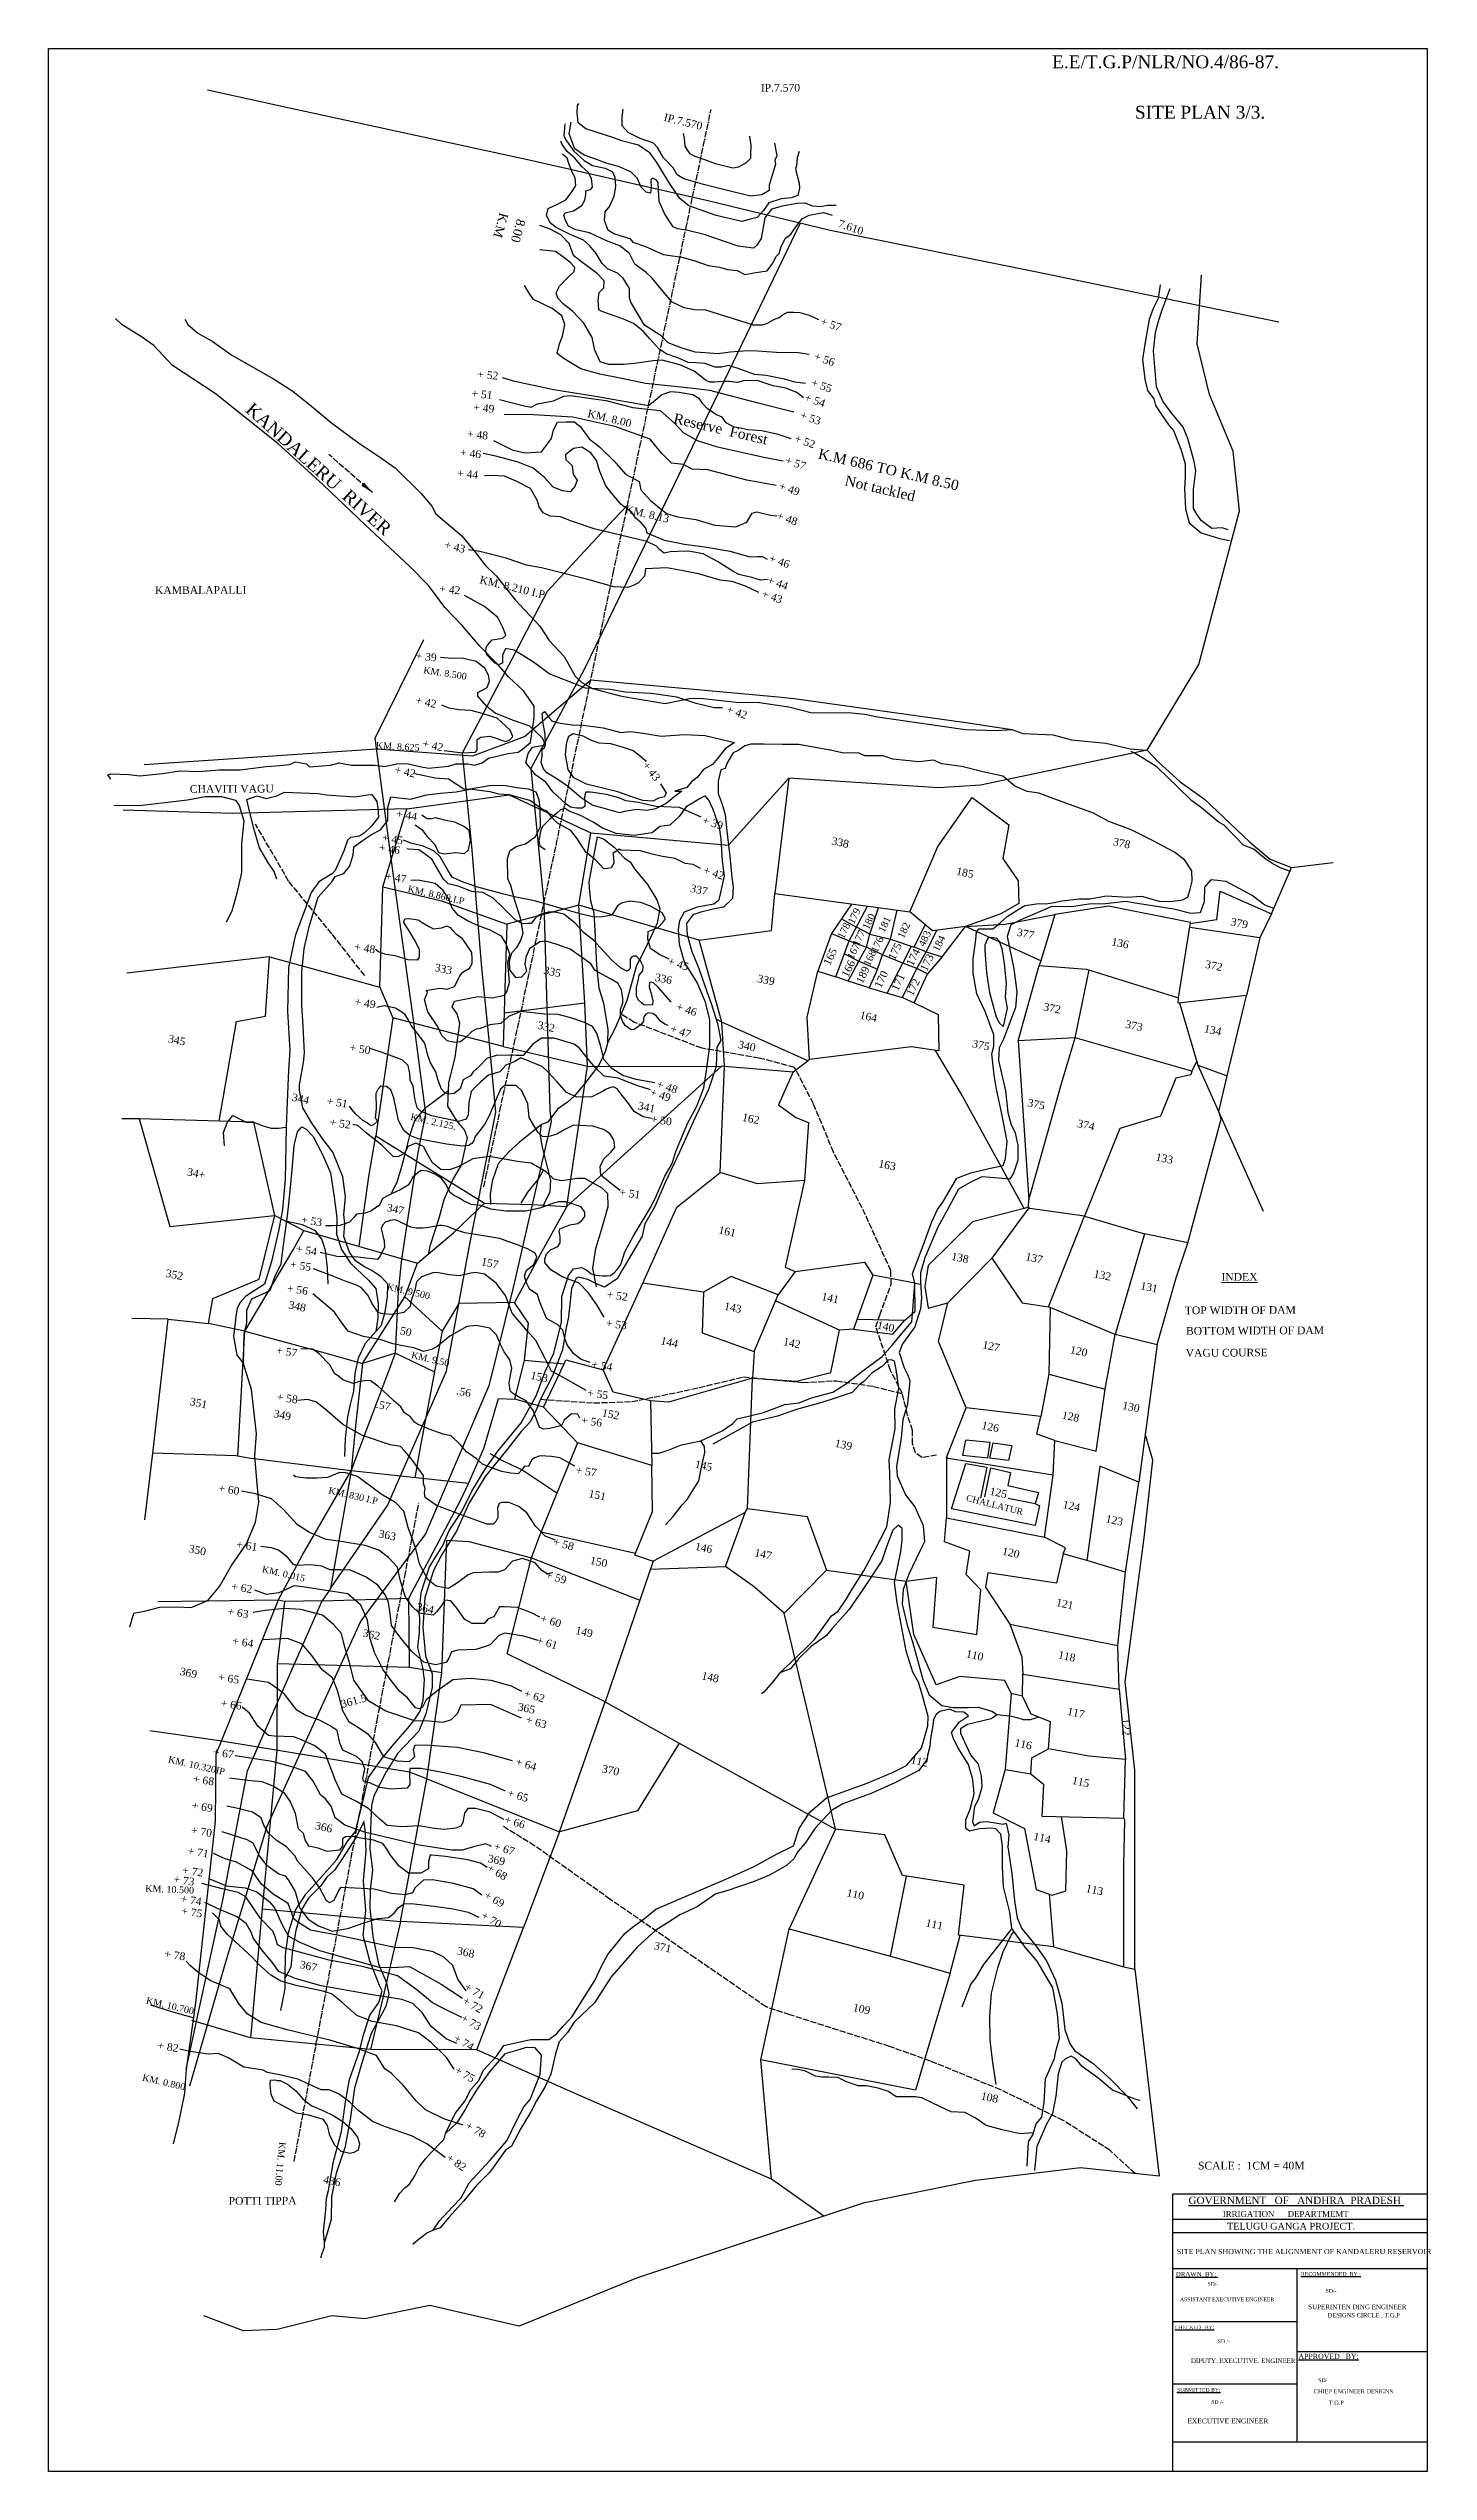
# Model space of a CAD drawing. Header units: millimetres. Extents: x 19 to 559, y 38 to 985.
import ezdxf

# ---------------------------------------------------------------- set-up
doc = ezdxf.new("R2010")
doc.units = ezdxf.units.MM
doc.header["$MEASUREMENT"] = 0
doc.linetypes.add('ACAD_ISO02W100', pattern=[15, 12, -3])
doc.linetypes.add('ACAD_ISO11W100', pattern=[33, 12, -3, 12, -3, 0, -3])
for name, color, linetype in [('CARTTRACK', 30, 'ACAD_ISO02W100'), ('contour', 31, 'Continuous'), ('DO LINE', 3, 'Continuous'), ('NALA', 4, 'Continuous'), ('SURVEY_BND', 7, 'Continuous'), ('SURVEY_NO', 7, 'Continuous'), ('TEXT', 7, 'Continuous'), ('VAGU', 5, 'Continuous')]:
    doc.layers.add(name, color=color, linetype=linetype)
doc.layers.add('TITLE', color=7, linetype='Continuous', lineweight=30)
doc.layers.add('VILL_UNIT_AREA', color=3, linetype='ACAD_ISO11W100', lineweight=25)
doc.styles.get("Standard").update_dxf_attribs({"font": 'TIMES.TTF', "height": 1.3})
doc.dimstyles.get("Standard").update_dxf_attribs({"dimtxt": 1.3, "dimasz": 1, "dimexe": 0.18, "dimexo": 0.0625, "dimgap": 0.09, "dimtad": 0, "dimtih": 1, "dimtoh": 1, "dimdec": 0, "dimzin": 0, "dimdsep": 46, "dimtxsty": 'Standard', "dimcen": 300, "dimclrd": 5, "dimclre": 5, "dimclrt": 4, "dimadec": 0, "dimazin": 0, "dimtfac": 1, "dimtdec": 0, "dimtofl": 0, "dimtmove": 0, "dimatfit": 3, "dimfxl": 5, "dimfxlon": 1, "dimtolj": 1, "dimtzin": 0, "dimarcsym": 0})

msp = doc.modelspace()

# ---------------------------------------------------------------- texts
at = {"layer": 'CARTTRACK', "ltscale": 0.2}
msp.add_text('IP.7.570', height=3, dxfattribs=at).set_placement((298.06, 968.54))
for s, height, rotation, p in [('IP.7.570', 3, 346.363, (259.88, 957.15)), ('K.M', 3.5, 254.68762, (195.94, 921.41)), ('8.00', 3.5, 254.68762, (202.67, 918.98)), ('7.610', 3, 340.99242, (327.96, 915.67)), ('+ 57', 3, 340.99242, (321.18, 877.43)), ('+ 56', 3, 340.99242, (318.58, 863.77)), ('+ 52', 3, 354.86989, (187.04, 856.55)), ('+ 55', 3, 340.99242, (317.49, 853.42)), ('+ 51', 3, 354.86989, (184.78, 849.03)), ('+ 49', 3, 354.86989, (185.49, 843.64)), ('KM. 8.00', 3, 346.58222, (230.04, 841.27)), ('+ 54', 3, 340.99242, (314.88, 847.7)), ('+ 48', 3, 354.86989, (183.01, 833.19)), ('+ 53', 3, 340.99242, (313.14, 840.75)), ('+ 46', 3, 354.86989, (180.3, 825.88)), ('+ 57', 3, 340.99242, (307.27, 823.13)), ('+ 52', 3, 340.99242, (310.96, 831.6)), ('+ 44', 3, 354.86989, (179.16, 817.82)), ('+ 49', 3, 340.99242, (304.88, 813.05)), ('KM. 8.13', 3, 346.58222, (244.74, 803.89)), ('+ 48', 3, 340.99242, (304.01, 801.4)), ('+ 43', 3, 345.5693, (174.01, 790.04)), ('+ 46', 3, 340.99242, (300.96, 784.76)), ('KM. 8.210 I.P', 3, 346.58222, (187.83, 776.26)), ('+ 44', 3, 340.99242, (300.31, 776.25)), ('+ 42', 3, 354.86989, (172.19, 772.59)), ('+ 43', 3, 340.99242, (298.13, 770.89)), ('+ 39', 3, 354.86989, (162.92, 746.36)), ('KM. 8.500', 2.6, 351.2671, (165.87, 741.04)), ('+ 42', 3, 347.6023, (162.75, 729.14)), ('+ 42', 3, 340.99242, (284.34, 725.71)), ('KM. 8.625', 2.6, 356.75373, (147.36, 711.55)), ('+ 42', 3, 347.6023, (165.43, 712.2)), ('+ 42', 3, 347.6023, (154.58, 701.93)), ('+ 43', 3, 308.36313, (251.56, 704.92)), ('+ 44', 3, 351.4889, (155.23, 684.65)), ('+ 39', 3, 342.02605, (274.9, 682.32)), ('+ 46', 3, 351.4889, (148.54, 671.42)), ('+ 45', 3, 351.4889, (149.74, 675.28)), ('+ 42', 3, 342.02605, (275.31, 662.72)), ('+ 47', 3, 351.4889, (151.03, 660.18)), ('KM. 8.860.I.P', 2.6, 347.1669, (159.75, 655.54)), ('+ 48', 3, 351.4889, (138.84, 632.63)), ('+ 45', 3, 342.02605, (261.41, 627.18)), ('+ 49', 3, 351.4889, (138.99, 611.11)), ('+ 46', 3, 342.02605, (264.63, 609.33)), ('+ 47', 3, 342.02605, (262.32, 600.78)), ('+ 50', 3, 351.4889, (137, 593.19)), ('+ 48', 3, 342.02605, (257.07, 579.06)), ('+ 51', 3, 351.4889, (128.05, 572.29)), ('KM. 2.125.', 2.6, 347.1669, (160.84, 566.36)), ('+ 49', 3, 342.02605, (254.43, 575.92)), ('+ 52', 3, 351.4889, (129.23, 564.06)), ('+ 50', 3, 351.74385, (254.89, 565.26)), ('+ 51', 3, 351.74385, (242.56, 536.65)), ('+ 53', 3, 351.4889, (118.05, 525.88)), ('+ 54', 3, 351.4889, (116.03, 514.46)), ('+ 55', 3, 351.4889, (113.74, 508.42)), ('KM. 9.500', 2.6, 347.1669, (151.6, 499.88)), ('+ 56', 3, 351.4889, (112.5, 499.02)), ('+ 52', 3, 351.74385, (237.63, 496.66)), ('+ 53', 3, 351.74385, (237.3, 485.45)), ('+ 57', 3, 351.4889, (108.31, 474.79)), ('KM. 9.50', 2.6, 347.1669, (161.11, 473.16)), ('+ 54', 3, 351.74385, (231.62, 469.28)), ('+ 58', 3, 351.4889, (108.53, 456.57)), ('+ 55', 3, 351.74385, (229.98, 458.2)), ('+ 56', 3, 351.74385, (227.6, 447.45)), ('+ 57', 3, 351.74385, (225.48, 427.95)), ('+ 60', 3, 351.4889, (85.72, 420.84)), ('KM. 830 I.P', 2.6, 347.1669, (128.71, 420.24)), ('+ 61', 3, 351.4889, (92.71, 398.88)), ('+ 58', 3, 343.51654, (216.52, 400.13)), ('KM. 0.015', 2.6, 347.1669, (102.71, 389.43)), ('+ 59', 3, 343.51654, (213.65, 387.09)), ('+ 62', 3, 351.4889, (90.75, 382.4)), ('+ 63', 3, 351.4889, (89.27, 372.62)), ('+ 60', 3, 343.51654, (211.56, 370.04)), ('+ 64', 3, 351.4889, (91.15, 361.15)), ('+ 61', 3, 343.51654, (210.1, 361.5)), ('+ 65', 3, 351.4889, (85.6, 347)), ('361.5', 3, 15.42971, (134.26, 336.24)), ('+ 62', 3, 343.51654, (205.12, 340.69)), ('+ 66', 3, 351.4889, (86.59, 336.78)), ('+ 63', 3, 343.51654, (205.86, 330.51)), ('KM. 10.320IP', 2.6, 347.1669, (66.01, 315.01)), ('+ 67', 3, 351.4889, (83.5, 317.72)), ('+ 64', 3, 343.51654, (201.86, 313.98)), ('+ 68', 3, 351.4889, (75.81, 307.16)), ('+ 65', 3, 343.51654, (198.72, 301.76)), ('+ 69', 3, 351.4889, (75.28, 296.77)), ('+ 70', 3, 351.4889, (74.96, 287.06)), ('+ 66', 3, 343.51654, (197.43, 291.38)), ('+ 71', 3, 351.4889, (73.68, 278.96)), ('+ 67', 3, 343.51654, (193.35, 280.94)), ('KM. 10.500', 2.6, 357.8694, (57.2, 264.39)), ('+ 73', 3, 351.4889, (68.1, 267.95)), ('+ 72', 3, 351.4889, (71.54, 271.49)), ('+ 68', 3, 329.90294, (190.6, 272.83)), ('+ 74', 3, 351.4889, (70.91, 260.24)), ('+ 75', 3, 351.4889, (71.17, 255.51)), ('+ 69', 3, 329.90294, (189.56, 262.23)), ('+ 70', 3, 329.90294, (188.36, 254.23)), ('+ 78', 3, 351.4889, (64.53, 238.73)), ('+ 71', 3, 329.90294, (181.75, 226.32)), ('KM. 10.700', 2.6, 346.95746, (57.34, 220.69)), ('+ 72', 3, 329.90294, (181.1, 220.91)), ('+ 73', 3, 329.90294, (180.41, 214.15)), ('+ 82', 3, 351.4889, (61.86, 202.87)), ('+ 74', 3, 329.90294, (177.58, 206.24)), ('KM. 0.800', 2.6, 346.95746, (55.88, 190.57)), ('+ 75', 3, 329.90294, (177.97, 193.79)), ('+ 78', 3, 329.90294, (182.2, 172.09)), ('KM. 11.00', 2.6, 264.46085, (109.62, 166.64)), ('+ 82', 3, 325.50868, (174.72, 159.58))]:
    msp.add_text(s, height=height, rotation=rotation, dxfattribs=at).set_placement(p)
at = {"layer": 'SURVEY_NO', "ltscale": 0.2}
for s, height, rotation, p in [('338', 3, 348.07176, (325.52, 674.06)), ('378', 3, 348.07176, (435.62, 673.8)), ('185', 3, 348.07176, (374.32, 662.26)), ('337', 3, 348.07176, (270.27, 655.55)), ('179', 2.8, 64.32191, (334.48, 642.62)), ('180', 2.8, 64.32191, (340.22, 640.46)), ('181', 2.8, 64.32191, (346.36, 639.31)), ('379', 3, 348.07176, (481.65, 642.49)), ('178', 2.8, 64.32191, (330.45, 636.9)), ('167', 2.8, 64.32191, (334.18, 628.83)), ('177', 2.8, 64.32191, (336.29, 634.01)), ('176', 2.8, 64.32191, (343.52, 631.48)), ('175', 3, 64.32191, (350.4, 628.53)), ('182', 2.8, 64.32191, (353.89, 637.02)), ('483', 2.8, 64.32191, (362.03, 633.77)), ('184', 2.8, 64.32191, (367.63, 631.9)), ('377', 3, 348.07176, (398.02, 638.38)), ('136', 3, 348.07176, (435.04, 634.67)), ('333', 3, 348.07176, (170.26, 624.57)), ('335', 3, 348.07176, (212.86, 623.47)), ('165', 3, 64.32191, (325.08, 626.43)), ('166', 3, 64.32191, (332.19, 621.76)), ('189', 3, 64.32191, (337.79, 619.35)), ('168', 2.8, 64.32191, (340.57, 626.19)), ('174', 3, 64.32191, (357.57, 626.19)), ('173', 3, 64.32191, (362.93, 624.14)), ('372', 3, 348.07176, (471.66, 625.86)), ('336', 3, 348.07176, (256.36, 620.75)), ('339', 3, 348.07176, (296.48, 620.27)), ('170', 3, 64.32191, (345.03, 617.61)), ('171', 3, 64.32191, (351.66, 616.46)), ('172', 3, 64.32191, (357.5, 614.48)), ('164', 3, 348.07176, (336.56, 605.95)), ('372', 3, 348.07176, (408.4, 609.23)), ('345', 3, 348.07176, (65.95, 596.74)), ('332', 3, 348.07176, (210.49, 602.02)), ('340', 3, 348.07176, (289.02, 594.45)), ('375', 3, 348.07176, (380.57, 594.8)), ('373', 3, 348.07176, (440.47, 602.4)), ('134', 3, 348.07176, (471.26, 600.67)), ('344', 3, 348.07176, (114.37, 573.83)), ('341', 3, 348.07176, (249.73, 570.49)), ('162', 3, 348.07176, (290.55, 566.01)), ('375', 3, 348.07176, (402.21, 571.68)), ('374', 3, 348.07176, (421.67, 563.56)), ('163', 3, 348.07176, (343.88, 547.85)), ('133', 3, 348.07176, (452.34, 550.47)), ('34+', 3, 348.07176, (73.38, 544.65)), ('347', 3, 348.07176, (151.48, 530.65)), ('161', 3, 348.07176, (281.31, 521.92)), ('157', 3, 348.07176, (188.43, 509.55)), ('138', 3, 348.07176, (372.37, 511.64)), ('137', 3, 348.07176, (401.41, 511.49)), ('352', 3, 348.07176, (65.01, 505.01)), ('132', 3, 348.07176, (428.1, 504.78)), ('131', 3, 348.07176, (446.36, 500.1)), ('348', 3, 348.07176, (113.07, 492.64)), ('143', 3, 348.07176, (283.5, 492.14)), ('141', 3, 348.07176, (321.58, 495.88)), ('50', 3, 348.07176, (156.68, 482.55)), ('140', 3, 348.07176, (343.32, 484.72)), ('144', 3, 348.07176, (258.66, 478.61)), ('142', 3, 348.07176, (306.6, 478.26)), ('127', 3, 348.07176, (384.55, 477.02)), ('120', 3, 348.07176, (418.86, 475.08)), ('153', 3, 348.07176, (207.77, 465.05)), ('351', 3, 348.07176, (74.48, 454.82)), ('.57', 3, 348.07176, (147.33, 453.73)), ('.56', 3, 348.07176, (178.79, 459)), ('130', 3, 348.07176, (439.28, 453.29)), ('349', 3, 348.07176, (107.24, 450.09)), ('152', 3, 348.07176, (235.72, 450.42)), ('126', 3, 348.07176, (384.23, 445.49)), ('128', 3, 348.07176, (415.66, 449.54)), ('139', 3, 348.07176, (326.81, 438.5)), ('145', 3, 348.07176, (272.07, 430.34)), ('151', 3, 348.07176, (230.49, 418.78)), ('125', 3, 348.07176, (387.38, 419.74)), ('124', 3, 348.07176, (415.96, 414.56)), ('123', 3, 348.07176, (432.77, 408.93)), ('350', 3, 348.07176, (74, 397.26)), ('363', 3, 348.07176, (148.32, 403.09)), ('146', 3, 348.07176, (272.12, 398.17)), ('147', 3, 348.07176, (295.36, 395.71)), ('120', 3, 348.07176, (392.29, 396.28)), ('150', 3, 348.07176, (231.04, 392.7)), ('364', 3, 348.07176, (163.14, 374.51)), ('121', 3, 348.07176, (413.37, 376.21)), ('362', 3, 348.07176, (142.11, 364.26)), ('149', 3, 348.07176, (225.34, 365.27)), ('369', 3, 348.07176, (70.53, 349.28)), ('110', 3, 348.07176, (378.16, 356.14)), ('118', 3, 348.07176, (414.17, 355.74)), ('148', 3, 348.07176, (274.65, 347.57)), ('365', 3, 348.07176, (202.75, 335.39)), ('117', 3, 348.07176, (417.75, 333.64)), ('122', 3, 271.40932, (439.39, 332.22)), ('116', 3, 348.07176, (397.13, 321.36)), ('370', 3, 348.07176, (235.7, 311.16)), ('112', 3, 348.07176, (356.49, 314.66)), ('115', 3, 348.07176, (419.61, 306.64)), ('366', 3, 348.07176, (123.46, 288.89)), ('114', 3, 348.07176, (404.5, 284.72)), ('369', 3, 348.07176, (191.03, 276.05)), ('113', 3, 348.07176, (424.99, 264.35)), ('110', 3, 348.07176, (331.45, 262.66)), ('111', 3, 348.07176, (362.35, 250.88)), ('367', 3, 348.07176, (117.46, 234.57)), ('368', 3, 348.07176, (179.01, 239.95)), ('371', 3, 348.07176, (256.05, 241.97)), ('109', 3, 348.07176, (333.89, 217.78)), ('108', 3, 348.07176, (383.94, 183.19)), ('436', 3, 348.07176, (126.68, 150.54))]:
    msp.add_text(s, height=height, rotation=rotation, dxfattribs=at).set_placement(p)
at = {"layer": 'TEXT', "ltscale": 0.2}
for s, p in [('E.E/T.G.P/NLR/NO.4/86-87.', (412.03, 977.67)), ('SITE PLAN 3/3.', (444.42, 957.96))]:
    msp.add_text(s, height=5, dxfattribs=at).set_placement(p)
for s, height, rotation, p in [('KANDALERU  RIVER', 5, 318.13243, (96.09, 843.56)), ('Reserve  Forest ', 4, 346.98367, (263.61, 838.88)), ('K.M 686 TO K.M 8.50', 4, 346.98367, (320.23, 825.09)), ('Not tackled', 4, 346.98367, (330.63, 814.55)), ('KAMBALAPALLI', 3, 0.26915, (61.06, 771.99)), ('CHAVITI VAGU', 3, 0.26915, (74.67, 694.24)), ('%%UINDEX', 3, 0.26915, (478.3, 503.36)), ('TOP WIDTH OF DAM', 3, 0.26915, (463.96, 490.3)), ('BOTTOM WIDTH OF DAM', 3, 0.26915, (464.42, 482.27)), ('VAGU COURSE', 3, 0.26915, (464.3, 473.68)), ('CHALLATUR', 2.5, 345.6626, (378.18, 417.34)), ('POTTI TIPPA', 3, 0.26915, (89.86, 141.96))]:
    msp.add_text(s, height=height, rotation=rotation, dxfattribs=at).set_placement(p)
at = {"layer": 'TITLE'}
for s, height, p in [('SCALE :  1CM = 40M', 3, (469.09, 155.78)), ('IRRIGATION      DEPARTMEMT ', 2.2915, (478.81, 137.21)), ('TELUGU GANGA PROJECT.', 2.6361, (480.44, 132.26)), ('SITE PLAN SHOWING THE ALIGNMENT OF KANDALERU RESERVOIR', 2.0298, (460.78, 122.65)), ('%%UDRAWN  BY; ', 1.7406, (460.46, 113.95)), ('%%URECOMMENDED  BY :', 1.4938, (509.36, 114.17)), ('ASSISTANT EXECUTIVE ENGINEER', 1.464, (462.04, 104.24)), ('SD/-', 1.458, (472.82, 110.26)), ('SD/-', 1.458, (519.05, 107.57)), ('SUPERINTEN DING ENGINEER', 1.7823, (512.25, 101.12)), ('DESIGNS CIRCLE , T.G.P', 1.655, (519.84, 97.94)), ('%%UCHECKED   BY;', 1.4059, (460.1, 93.31)), ('SD /-', 1.458, (476.81, 87.83)), ('DIPUTY. EXECUTIVE. ENGINEER', 1.75, (466.35, 80.08)), ('%%UAPPROVED   BY;', 2.0084, (508.4, 81.66)), ('%%USUBMITTED BY;', 1.464, (460.84, 68.85)), ('CHIEP ENGINEER DESIGNS', 1.6067, (514.44, 68.17)), ('SD/', 1.458, (516.14, 72.62)), ('EXECUTIVE ENGINEER ', 1.9096, (464.94, 56.45)), ('SD /-', 1.458, (474.32, 64.01)), ('T.G.P', 1.607, (520.29, 63.74))]:
    msp.add_text(s, height=height, dxfattribs=at).set_placement(p)
at = {"layer": 'TITLE', "lineweight": 30}
msp.add_text('%%UGOVERNMENT   OF   ANDHRA  PRADESH ', height=2.8787, dxfattribs=at).set_placement((465.39, 142.26))

# ---------------------------------------------------------------- linework, layer by layer
at = {"layer": 'CARTTRACK', "ltscale": 0.2}
for points in [[(143.08, 622.75), (130.22, 639.12), (113.32, 659.68), (100.37, 682.04)], [(211.9, 457.01), (232.7, 455.6), (247.55, 456.13), (268.11, 460.27), (291.29, 465.76), (314.56, 463.6), (327.61, 464.27), (342.1, 462.06), (353.45, 459.22), (348.83, 468.31), (343.09, 485.31), (344.59, 489.96), (349.02, 501.94), (348.97, 507.32), (337.7, 531.91), (326.52, 553.63), (318.67, 572.57), (311.3, 586.85), (297.36, 590.5), (275.07, 594.3), (248.42, 604.56), (243.35, 607.6)], [(366.79, 435.19), (361.09, 434.25), (358.52, 436.12), (357.43, 439.55), (357.43, 444.77), (355.47, 450.85), (353.45, 459.22)], [(444.52, 154.15), (434.6, 163.28), (416.41, 174.91), (391.91, 186.92), (364.43, 198.16), (348.43, 203.87), (309.46, 216.25), (300.1, 219.35), (272.3, 238.53), (239.17, 261.41), (209.58, 282.34), (196.9, 290.22)]]:
    msp.add_lwpolyline(points, dxfattribs=at)
at = {"layer": 'contour', "ltscale": 0.2}
for points in [[(313.06, 945.04), (312.3, 942.66), (312.01, 939.66), (311.63, 938.18), (313.06, 932.75), (313.25, 930.8), (312.49, 927.94), (309.95, 926.91), (305.99, 926.63), (301.22, 925.01), (299.13, 922.05), (296.65, 919.34), (293.55, 918.48), (290.68, 917.67), (280.57, 920.1), (269.84, 923.86), (266.39, 926.69), (262.77, 932.07), (257.33, 940.79), (254.78, 944.4), (250.16, 947.54), (243.53, 949.31), (240.52, 950.41), (229.64, 953.93), (226.64, 956.31), (226.21, 960.36), (226.3, 963.08), (226.92, 963.84)], [(303.41, 948.3), (304.38, 943.37), (303.52, 941.75), (303.84, 939.96), (302.49, 935.79), (301.35, 931.89), (301.29, 929.83), (298.47, 928.11), (294.18, 927.57), (287.67, 929.14), (276.18, 932.07), (267.91, 934.43), (265.36, 935.9), (263.79, 938.71), (260.05, 942.61), (257.66, 946.62), (256.04, 948.3), (250.83, 950.19), (246.1, 952.56), (243.77, 955.1), (243.83, 958.68), (244.21, 961.6)], [(320.76, 879.19), (317.1, 880.94), (313.51, 882.02), (310.88, 882.12), (308.44, 882.12), (306.93, 881.3), (305.28, 879.98), (303.31, 879.42), (300.34, 877.62), (298.65, 877.22), (295.19, 877.22), (287.35, 879.58), (281.92, 881.33), (276.19, 883.1), (272.8, 883.07), (268.09, 883.88), (263.39, 886.15), (260.49, 889.5), (255.58, 895.52), (253.1, 897.85), (248.82, 901.04), (246.72, 905.22), (242.96, 908.25), (237.72, 910.09), (231.06, 913.3), (225.66, 914.42), (222.79, 915.83), (221.67, 918.04), (221.02, 920.18), (221.47, 921.05), (224.73, 921.84), (228.09, 923.91), (229.25, 925.99), (229.57, 928.29), (229.64, 929.74), (231.39, 930.22), (232.21, 931.2), (231.82, 934.59), (230.5, 936.99), (228.19, 939.1), (225.26, 942.48), (222.32, 945.14), (220.28, 947.77), (219.82, 949.12)], [(221.35, 955.91), (221.05, 951.18), (222, 949.21), (224.88, 945.26), (228.95, 941.61), (232.27, 939.61), (237.18, 938.59), (239.99, 937.1), (240.95, 935), (241.19, 931.47), (240.59, 927.47), (238.84, 923.72), (236.99, 921.45), (236.81, 918.16), (238.24, 914.45), (240.76, 912.95), (246.81, 911.04), (247.94, 909.6), (252.97, 907.99), (259.92, 904.76), (267.14, 903.77), (272.29, 902.27), (277.5, 900.48), (281.93, 899.88), (285.04, 898.98), (288.81, 898.5), (291.75, 897.01), (296.06, 897.78), (300.55, 898.44), (302.72, 901.46), (303.98, 903.91), (305.24, 905.17), (305.96, 907.92), (307.69, 911.21), (309.79, 912.82), (312.49, 916.66), (314.4, 918.82), (317.04, 920.13), (322.61, 921.21), (326.02, 920.25)], [(327.59, 923.97), (324.12, 924.03), (321.42, 923.43), (318.43, 923.67), (315.44, 924.86), (312.32, 924.8), (306.39, 923.73), (302.2, 922.53), (299.57, 919.18), (298.17, 911.09), (296.49, 908.4), (295.18, 907.27), (289.19, 908.04), (275.95, 912.59), (269.55, 914.2), (265.65, 914.8), (263.8, 915.58), (260.48, 920.63), (258.32, 925.53), (258.08, 930.14), (257.9, 933.01), (257.12, 934.02), (255.63, 934.68), (254.97, 934.02), (255.15, 930.91), (254.91, 928.76), (253.17, 929.24), (251.31, 931.09), (249.7, 934.62), (247.24, 937.13), (242.43, 939.25), (237.94, 940.45), (233.09, 942.18), (228.89, 943.68), (225.24, 946.07), (223.02, 951.96), (223.86, 956.62)], [(293.62, 951.07), (294.14, 947.38), (294.04, 943.61), (294.07, 942.29), (292.38, 940.66), (289.28, 938.94), (287.07, 938.61), (280.39, 940.3), (276.11, 941.86), (272.44, 943.07), (270.41, 944.23), (269.24, 945.91), (268.47, 947.12), (268.16, 950.14), (267.86, 952.18)], [(316.94, 865.66), (312.72, 866.35), (304.17, 866.46), (296.68, 867.04), (293.12, 867.11), (286.05, 866.54), (281.4, 865.96), (276.34, 866.32), (272.34, 866.65), (266.96, 868.28), (261.76, 870.2), (259, 873.11), (257.19, 874.15), (252.61, 877.16), (250.03, 881.3), (247.22, 886.19), (246.71, 887.9), (246.71, 891.46), (244.24, 895.53), (241.95, 897.53), (238.1, 899.24), (235.95, 901.25), (233.58, 905.21), (231.07, 908.3), (228.71, 910.41), (223.18, 912.71), (218.05, 915.37), (215.72, 917.04), (214.27, 920.12), (214.82, 922.79), (218.49, 924.46), (221.8, 926.17), (224.27, 929.44), (225.66, 931.82), (225.4, 934.8), (224.31, 937.05), (223, 940.39), (222.31, 942.48), (220.53, 944.01)], [(315.55, 854.35), (311.36, 854.86), (307.35, 856.1), (300.19, 857.46), (295.61, 857.81), (289.26, 860.18), (285.48, 861.33), (282.63, 860.75), (280.16, 860.7), (276.33, 862.21), (272.65, 862.41), (269.67, 862.61), (265.54, 864.37), (261.01, 865.98), (258.13, 867.89), (254.66, 871.77), (252.06, 874.82), (248.23, 877.84), (244.05, 879.6), (238.46, 881.56), (235.58, 882.67), (234.68, 883.17), (234.37, 887), (234.78, 889.96), (236.64, 891.72), (236.74, 894.49), (234.02, 897.31), (227.42, 902.35), (224.75, 904.46), (223.13, 909.14), (219.81, 912.47), (215.6, 914.72), (211.57, 916.18)], [(314.73, 848.77), (312.1, 850.85), (307.88, 852.58), (302.91, 853.48), (296.65, 855.51), (291.31, 855.36), (288.88, 854.72), (285.5, 855.07), (283.27, 855.12), (279.89, 854.82), (278.1, 854.82), (276.41, 855.61), (272.04, 859.23), (266.38, 861.61), (259.45, 863.42), (255.97, 863.17), (248.67, 862.18), (244.45, 861.73), (238.64, 861.83), (235.26, 862.87), (233.08, 867.4), (232.03, 872.36), (228.85, 877.92), (224.32, 882.62), (220.69, 885.45), (218.66, 887.78), (218.01, 889.76), (219.3, 892.44), (222.49, 895.65), (225.07, 898.18), (225.32, 899.66), (223.53, 901.7), (220.5, 903.98), (217.67, 905.96), (211.66, 906.61)], [(311.02, 843.16), (296.99, 846.67), (278.05, 851.66), (269.19, 852.62), (253, 854.31), (243.71, 856.32), (235.02, 857.99), (227.66, 860.09), (221.08, 864.03), (218.45, 866.05), (219.24, 869.81), (220.46, 872.88), (221.34, 877.39), (220.2, 880.81), (216.43, 883.7), (209.15, 887.2), (207.48, 889.74), (205.64, 892.63)], [(309.92, 832.73), (304.9, 834.46), (298.47, 835.81), (292.95, 836.19), (289.44, 837), (287.66, 837.21), (284.5, 838.91), (282.88, 841.23), (280.45, 842.26), (277.1, 844.52), (275.31, 846.36), (274.07, 848.36), (271.48, 849.87), (266.13, 850.78), (262.78, 851.05), (259.35, 849.92), (257.56, 848.3), (255.35, 846.52), (254.16, 845.66), (233.35, 849.27), (217.11, 851.93), (201.87, 855.17), (196.96, 856.62)], [(195.88, 848.04), (205.49, 845.67), (208.2, 845.13), (210.68, 846.42), (216.9, 847.61), (221, 849.34), (223.44, 849.66), (237.43, 847.66), (248.02, 845), (258.66, 843.81), (264.28, 838.79), (267.63, 835.17), (273.2, 831.99), (280.57, 829.68), (299.27, 825.58), (306.83, 824.12)], [(193.47, 832.04), (200.82, 828.44), (205.7, 827.17), (212.26, 827.57), (216.2, 832.85), (217, 836.18), (218.47, 839.19), (221.95, 839.32), (225.16, 839.32), (227.57, 837.45), (230.84, 832.71), (234.99, 829.51), (240.69, 824), (245.17, 818.86), (250.52, 815.99), (251.12, 812.72), (254.95, 808.55), (261.1, 803.47), (265.51, 802.14), (272.66, 801.2), (280.08, 798.87), (288.31, 798.33), (292.59, 800.14), (294.66, 803.61), (296.53, 804.14), (301.81, 802.81), (304.29, 802.54)], [(304.12, 814.5), (292.6, 816.58), (277.36, 820.52), (271.25, 820.87), (267.77, 822.61), (263.09, 823.14), (259.28, 826.95), (254.74, 832.62), (240.9, 837.56), (224.49, 841.19), (208.98, 842.06), (197.68, 842.19)], [(300.74, 785.49), (298.82, 786.59), (296.6, 786.52), (293.95, 786.37), (286.05, 788.66), (276.01, 790.28), (268.26, 791.39), (260.36, 792.93), (253.64, 795.81), (253.12, 797.8), (251.28, 799.79), (249.21, 801.63), (247.59, 803.92), (243.43, 806.99), (239.96, 811.17), (237.38, 814.27), (235.05, 819.9), (233.76, 824.28), (231.58, 827.27), (228.07, 829.39), (224.81, 828.93), (221.71, 826.4), (221.76, 824.43), (224.14, 822.37), (224.39, 821.18), (224.6, 818.75), (226.15, 816.5), (225.32, 814.12), (223.41, 812), (220.51, 812.36), (216.79, 813.76), (213.48, 817.63), (209.03, 821.2), (203.11, 823.6), (194.94, 825.82), (189.4, 826.95)], [(300.67, 777.7), (297.92, 777.4), (294.6, 778.42), (289.5, 779.68), (287.55, 780.74), (281.17, 784.72), (275.54, 787.68), (269.72, 788.73), (265.5, 788.63), (262.64, 788.48), (260.28, 787.93), (258.52, 789.33), (257.26, 790.69), (253.5, 792.49), (232.87, 797.48), (223.93, 800.44), (219.67, 802.15), (215.6, 802.5), (212.88, 803.75), (211.28, 806.06), (210.57, 808.72), (207.95, 813.31), (202.38, 816.12), (197.76, 818.08), (192.59, 818.33), (189.92, 818.18)], [(297.3, 772.63), (292.08, 775.01), (286.82, 776.9), (282.1, 777.45), (273.67, 779.89), (267.02, 781.16), (261.25, 782.27), (252.93, 781.83), (252.51, 779), (250.18, 776.34), (248.13, 775.29), (245.97, 774.57), (240.53, 774.85), (230.38, 777.73), (212.32, 782.3), (206.44, 783.24), (198.4, 786.01), (188.14, 788.67), (183.76, 789.22)], [(283.04, 727.42), (279.8, 727.42), (272.73, 729.24), (265.18, 731.62), (255.34, 733.15), (244.99, 733.55), (239.07, 734.7), (229.52, 735.17), (224.27, 737.27), (215.19, 740.8), (209.17, 745.29), (201.53, 750.06), (198.19, 750.63), (197.04, 748.05), (197.06, 744.9), (195.31, 744.25), (193.85, 745.04), (193.15, 745.83), (190.92, 748.16), (190.47, 749.53), (190.59, 751.09), (191.19, 751.95), (192.95, 754.1), (197.1, 754.7), (198.3, 755.97), (197.1, 758.91), (195.96, 761.19), (195.16, 762.86), (189.94, 767.07), (182.17, 771.48), (182.17, 771.48)], [(274.71, 684.68), (266.21, 688.54), (257.02, 688.85), (250.19, 690.48), (245.21, 691.08), (242.94, 692.19), (237.68, 693.61), (231.42, 694.47), (229.53, 694.43), (229.53, 694.43), (229.1, 692.54), (229.18, 689.84), (229.18, 688.85), (228.11, 688.21), (226.01, 688.21), (223.56, 688.64), (221.93, 689.84), (220.17, 691.34), (216.69, 694.56), (213.91, 698.46), (209.95, 701.31), (206.11, 706.13), (206.99, 709.64), (208.79, 712.1), (213.8, 713.02), (213.73, 717.18), (212.72, 722.11), (212.57, 725.27), (213.49, 726.04), (216.12, 722.42), (218.82, 721.65), (224.22, 720.8), (228.54, 720.73), (236.4, 719.72), (243.27, 717.8), (247.13, 718.18), (252.04, 717.53), (259.12, 716.4), (268.25, 717.1), (276.24, 716.72), (287.8, 713.91), (284.07, 711.43), (281.1, 707.71), (279.21, 705.28), (275.65, 703.39), (273.16, 700.17), (270.94, 698.5), (269.05, 696.28), (264.41, 694.88), (267.11, 694.9), (264.07, 692.55), (261.03, 690.07), (256.89, 687.99), (253.43, 687.27), (249.41, 687.72), (244.74, 686.93), (242.73, 686.36), (236.32, 688.29), (232.05, 689.43), (227.72, 692.27), (222.37, 696.86), (217.81, 699.92), (214.28, 702.01), (212.99, 703.6), (212.15, 706.1), (212.49, 708.53), (212.49, 711.14), (213.37, 711.96), (213.8, 713.02), (212.61, 715.68), (207.7, 720.25), (200.87, 722.67), (194.19, 725.44), (190.85, 727.94), (187.36, 732), (187.36, 733.44), (191, 735.38), (191.97, 737.93), (191.49, 740.23), (190.09, 743.02), (186.69, 745.57), (181.17, 746.96), (177.16, 746.84), (172.73, 747.21)], [(174.22, 710.75), (181.36, 709.9), (186.43, 710.16), (187.12, 710.91), (187.07, 713.15), (187.07, 715.06), (188.51, 715.97), (192.08, 716.4), (194.53, 715.65), (196.24, 714.96), (198.16, 714.37), (199.81, 714.96), (201.09, 716.24), (200.03, 718.79), (194.96, 723.45), (188.08, 725.58), (184.56, 726.49), (179.97, 726.75), (176.08, 727.29), (173.95, 728.24), (173.25, 728.51)], [(259.14, 697.11), (261.05, 694.19), (260.43, 692.7), (257.99, 692.16), (255.81, 691), (251.87, 691.21), (247.58, 692.63), (242.08, 694.6), (229.91, 697.66), (224.88, 700.1), (222.63, 703.36), (221.61, 709.2), (222.23, 714.02), (222.97, 716.4), (224.67, 717.42), (228.48, 716.47), (231.74, 714.84), (234.67, 713.82), (239.22, 713.55), (244.66, 711.99), (248.06, 710.83), (250.3, 709.13), (252.89, 706.82), (253.16, 706.44)], [(261.78, 603.18), (260.53, 603.73), (258.8, 604.87), (257.26, 606.9), (255.82, 607.89), (254.72, 608.09), (253.93, 608.14), (253.09, 607.69), (252.54, 607), (252.14, 606.11), (252.14, 604.92), (251.15, 603.43), (248.52, 601.64), (247.33, 601.59), (244.94, 603.18), (243.9, 604.97), (243.1, 607.3), (243.1, 609.53), (244.05, 612.06), (244.1, 613.79), (243.5, 617.24), (242.06, 619.82), (239.03, 621.66), (233.22, 624.78), (231.53, 627.36), (228.33, 629.67), (223.51, 633.09), (218.45, 634.92), (213.93, 636.16), (211.55, 635.97), (207.52, 633.19), (206.08, 629.91), (205.79, 627.24), (206.38, 624.31), (204.4, 622.13), (202.36, 621.93), (199.88, 625), (199.68, 628.53), (200.62, 631.7), (202.66, 633.7), (204.1, 636.22), (205.14, 639.35), (204.1, 645.2), (201.71, 652.52), (200.22, 657.93), (199.13, 660.61), (198.93, 668.57), (199.92, 671.55), (202.31, 673.24), (205.98, 674.33), (209.86, 677.13), (211.9, 680.95), (211.78, 688.34), (211.34, 691.56), (210.23, 694.5), (207.11, 695.61), (202.55, 696.17), (197.52, 697.13), (191.85, 697.02), (183.61, 695.52), (181.87, 695.66), (175.87, 699.53), (170.66, 699.92), (164.51, 701.26), (162.61, 701.73)], [(274.5, 664.68), (271.6, 666.16), (268.48, 666.65), (264.54, 668.51), (259.56, 669.33), (255.02, 670.31), (250.97, 671.52), (243.34, 671.84), (242.63, 672.23), (240.17, 670.53), (240.38, 669.11), (240.55, 666.71), (239.51, 664.85), (238.14, 664.63), (236.66, 664.52), (233.32, 668.02), (229.6, 671.02), (226.32, 676.11), (223.75, 679.44), (218.48, 682.31), (216.51, 684.28), (214.43, 687.01), (212.57, 687.83), (209.89, 689.64), (207.75, 691.17), (204.78, 692), (199.64, 693.42), (195.53, 693.69), (192.14, 694.57), (187.96, 695.19), (184.16, 695.62)], [(258.77, 697.74), (259.14, 697.11)], [(162.84, 681.7), (165.47, 679.93), (167.55, 677.16), (170.56, 674), (171.98, 670.84), (174.14, 670.41), (178.62, 670.88), (182.17, 670.45), (183.71, 671.88), (184.44, 675.69), (183.9, 679.51), (181.82, 681.05), (178.35, 682.78), (174.3, 683.55), (170.9, 684.48), (169.13, 684.09), (167.59, 684.05), (166.43, 684.67), (165.43, 685.48)], [(262.26, 629.22), (258.55, 630.81), (254.95, 633.28), (253.87, 636.96), (253.98, 639.93), (257.85, 641.62), (259.59, 643.43), (260.75, 644.9), (259.4, 647.3), (255.1, 649.77), (251.08, 651.32), (246.82, 651.86), (243.57, 651.05), (241.94, 649.97), (241.17, 648.69), (239.75, 646.33), (235.96, 645.68), (232.79, 645.56), (227.33, 646.88), (220.98, 648.77), (209.46, 651.98), (202.24, 653.37), (196.98, 654.67), (186.78, 657.47), (180.91, 659.55), (177.3, 661.29), (175.65, 664.03), (172.64, 669.22), (170.08, 671.52), (165.99, 673.34), (161.08, 674.56), (158.25, 675.78)], [(262.99, 612.33), (259.76, 616.11), (257.84, 618.22), (256.1, 619.9), (255.04, 620.21), (254.55, 620.02), (254.42, 618.28), (255.11, 615.68), (255.85, 612.83), (255.66, 611.28), (253.3, 611.15), (252.31, 611.34), (251.38, 612.08), (250.01, 613.32), (249.46, 614.87), (249.46, 618.04), (250.26, 621.38), (250.45, 622.87), (251.94, 624.61), (252.06, 626.41), (251.26, 628.02), (250.7, 628.89), (249.39, 630.32), (248.28, 630.38), (247.47, 630.01), (246.97, 629.14), (246.97, 627.03), (246.97, 625.79), (246.54, 625.04), (245.79, 624.42), (244.92, 624.86), (243.18, 625.73), (239.46, 629.01), (237.1, 631.68), (235.11, 633.85), (232.67, 636.48), (228.69, 639.58), (225.46, 643.3), (220.99, 646.71), (217.58, 647.52), (214.85, 647.52), (211.68, 646.59), (210, 645.47), (208.2, 643.18), (206.78, 643.11), (204.85, 642.93), (201.93, 644.54), (197.4, 649.07), (193.33, 653.06), (189.36, 655.23), (184.95, 655.61), (179.61, 657.78), (175.76, 658.58), (173.96, 660.51), (169.3, 668.23), (166.87, 670.09), (164.2, 671.89), (160.23, 672.2), (159.61, 672.32)], [(168.03, 513.47), (168.76, 517.08), (170.66, 523.04), (172.16, 527.9), (174.15, 535.13), (177.55, 542.82), (180.95, 548.6), (183.29, 559.24), (182.13, 562.46), (179.27, 565.85), (175.59, 571.68), (175.95, 580.85), (178.46, 590.78), (180.34, 603.97), (179.27, 607.82), (177.3, 610.59), (178.28, 612.74), (187.51, 614.62), (192.97, 614.08), (197.72, 615.15), (198.7, 616.41), (199.78, 620.16), (199.11, 627.86), (199.89, 631.09), (198.39, 635.21), (196.66, 638.22), (192.19, 640.56), (187.62, 642.24), (183.54, 644.02), (179.75, 646.25), (177.32, 649.13), (176.04, 652.64), (173.75, 656.04), (170.62, 658.72), (163.98, 660.06), (161.08, 659.89)], [(256.63, 580.78), (249.31, 582.12), (244.03, 583.62), (239.79, 586.45), (236.76, 589.79), (235.39, 595.34), (233.84, 600.17), (232.2, 602.85), (229.06, 604.4), (223.73, 606.24), (218.8, 607.48), (213.42, 607.68), (204.23, 608.74), (199.35, 606.7), (196.31, 603.96), (192.02, 603.46), (188.24, 602.07), (186.69, 601.77), (184.99, 600.82), (182.54, 598.38), (180.55, 596.83), (178.16, 596.59), (175.37, 597.28), (173.28, 599.37), (171.59, 603), (167.85, 608.53), (166.5, 613.24), (167.54, 615.83), (167.64, 616.42), (167.05, 616.87), (172.48, 617.82), (175.17, 617.47), (178.27, 618.53), (179.17, 620.22), (180.36, 622.71), (181.51, 624.1), (184.1, 625.69), (185.09, 627.44), (185.14, 629.28), (185.04, 631.72), (182.85, 634.88), (181.41, 637.07), (179.02, 638.81), (177.52, 640.45), (176.77, 641.45), (175.18, 642.1), (172.99, 641.25), (170.15, 640.85), (168.01, 641.95), (165.57, 643.34), (164.02, 644.48), (160.47, 644.94), (158.82, 644.79), (158.18, 643.64), (160.37, 640.21), (162.81, 636.03), (164.36, 633.03), (164.36, 629.9), (163.56, 628.8), (160.12, 628.95), (154.99, 630.49), (151.3, 630.99), (148.52, 632.08), (147.27, 632.93)], [(254.92, 578.11), (249.54, 579.75), (242.26, 582.66), (236.82, 583.42), (233.27, 586.83), (230.68, 589.87), (227.04, 594.51), (225.08, 595.9), (217.17, 598.3), (212.29, 598.3), (208.87, 595.9), (206.47, 593.24), (205.08, 591.54), (202.35, 591.47), (194.87, 591.64), (190.82, 590.38), (187.84, 587.21), (185.57, 585.13), (184.43, 583.55), (181.64, 581.97), (180.44, 578.49), (178.03, 576.65), (175.88, 576.34), (174.42, 576.84), (173.09, 578.3), (171.83, 581.65), (170.88, 585.06), (168.79, 588.61), (167.78, 591.45), (166.64, 596.32), (162.82, 601.23), (161.23, 603.19), (160.28, 605.27), (158.83, 607.67), (155.09, 610.01), (150.66, 610.9), (147.88, 610.33)], [(255.25, 566.87), (252.06, 567.44), (248.52, 569.56), (246.4, 572.65), (243.85, 575.81), (241.9, 578.4), (240.31, 579.24), (239.02, 578.85), (237.32, 578.24), (236.43, 577.54), (231.91, 575.38), (226.06, 575.16), (222, 576.98), (218.21, 581.26), (214.82, 584.92), (212.58, 587.24), (204.17, 590.55), (201.76, 589.21), (198.28, 587.74), (195.96, 585.06), (191.54, 583.82), (188.46, 581.19), (186.45, 579.27), (184.8, 577.37), (183.77, 573.05), (183.5, 568.32), (182.83, 566.54), (179.8, 565.74), (169.18, 567.92), (165.21, 569.62), (163.65, 571.04), (162.71, 574.7), (162.04, 579.51), (160.84, 581.94), (160.75, 584.48), (160.12, 587.52), (157.71, 589.74), (152.85, 591.62), (149.13, 592.92), (145.16, 594.21)], [(243.04, 538.73), (238.51, 542.27), (235.5, 544.74), (235.18, 548.24), (236.74, 551.2), (239.4, 553.64), (240.98, 555.57), (240.62, 558.52), (239.04, 560.96), (236.45, 562.53), (232.29, 563.83), (224.75, 564.18), (221.17, 562.43), (218.24, 560.67), (214.71, 559.71), (212.69, 559.86), (210.77, 561.53), (207.49, 567.22), (206.93, 572.64), (204.61, 577.73), (202.39, 579.75), (197.95, 579.8), (196.18, 578.29), (194.52, 574.45), (191.69, 567.6), (189.96, 564.44), (186.28, 559.8), (185.82, 558.14), (184.97, 557.03), (183.65, 556.27), (181.38, 556.07), (175.07, 556.78), (163.95, 558.91), (160.72, 560.22), (158.4, 562.18), (156.28, 566.02), (154.46, 574.87), (153.35, 578.1), (151.63, 579.41), (149.31, 579.56), (148.3, 578.5), (147.45, 576.58), (147.6, 570.64), (147.14, 567.12), (148.1, 565.76), (146.68, 564.45), (145.67, 563.95), (144.87, 564.45), (144.11, 565.21), (142.34, 566.06), (139.57, 568.53), (138.2, 570.3), (137.14, 571.61)], [(153.39, 537.26), (155.75, 542.03), (157.57, 548.04), (159.29, 554.51), (160.72, 560.22), (162.65, 566.04), (167, 571.18), (170.17, 573.48), (175.83, 577.76)], [(233.76, 500.97), (232.39, 508.26), (233.55, 515.99), (235.72, 523.24), (238.32, 532.49), (238.18, 537.33), (236.01, 539.56), (229.21, 543.32), (226.32, 543.32), (220.1, 542.52), (217.14, 543.17), (214.03, 545.99), (208.21, 549.43), (202.93, 550.07), (191.73, 552.02), (185.37, 551.01), (179.92, 548.05), (176.24, 546.75), (172.84, 546.96), (169.66, 549.49), (167.71, 552.89), (166.12, 555.92), (163.08, 557.15), (159.97, 555.85), (158.6, 553.17), (156.36, 552.02), (154.33, 551.87), (149.85, 556.42), (143.85, 561.05), (140.38, 564.15), (138.5, 564.44)], [(236.82, 489.08), (233.85, 493.94), (230.51, 498.79), (226.96, 502.41), (220.29, 504.95), (215.93, 507.7), (213.59, 510.57), (213.59, 512.02), (214.24, 513.9), (215.84, 515.5), (218.67, 516.8), (219.54, 518.25), (219.54, 520.64), (219.17, 522.67), (219.4, 523.7), (223.32, 525.29), (226.47, 525.74), (228.01, 526.92), (229.27, 528.46), (229.19, 530.18), (227.8, 532.32), (224.25, 533.5), (221.64, 534.29), (218.85, 534.29), (216.95, 533.79), (211.61, 531.75), (206.11, 530.64), (198.41, 530.64), (192.47, 531.43), (188.46, 532.86), (184.69, 533.27), (181.68, 534.66), (179.96, 535.81), (177.81, 536.81), (176.45, 538.1), (174.98, 540.99), (173.16, 543.32), (170.65, 545.07), (167.64, 546.28), (165.24, 546.5), (163.81, 545.64), (161.95, 543.89), (160.98, 542.24), (160.05, 540.78), (157.2, 539.12), (152.73, 536.94), (150.01, 535.51), (148.83, 532.97), (145.46, 530.57), (143.31, 529.86), (139.84, 529.43), (138.77, 528.18), (137.19, 526.28), (133.38, 524.98), (130.55, 524.83), (127.79, 524.87)], [(204.33, 533.74), (206.85, 538.01), (210.89, 543), (212.98, 546.61)], [(128.79, 502.12), (128.52, 508.31), (127.8, 515.4), (126.28, 519.71), (123.85, 522.85), (118.73, 525.27), (112.62, 526.61)], [(231.24, 471.47), (227.74, 472.63), (224.83, 474.89), (222.24, 478.32), (221.4, 480.84), (220.62, 484.01), (218.61, 486.08), (214.21, 488.61), (211.42, 495.37), (210.64, 497.96), (207.66, 499.9), (206.37, 502.62), (205.65, 505.14), (206.24, 507.4), (209.28, 509.69), (210.38, 512.61), (209.73, 514.22), (206.82, 515.84), (202.42, 517.52), (199.11, 518.69), (196.01, 519.91), (182.24, 522.13), (178.62, 523.36), (175.51, 524.65), (173.31, 524.97), (172.4, 524.97), (168.19, 524.2), (165.86, 523.94), (163.21, 523.94), (161.13, 524.39), (156.08, 526.79), (154.92, 527.17), (153.1, 526.98), (151.94, 526.53), (151.23, 526.4), (150.13, 525.23), (149.48, 523.81), (150.64, 518.9), (150.84, 516.37), (149.15, 513.07), (148.05, 511.65), (140.39, 512.6), (132.23, 512.86), (125.63, 514.41)], [(229.7, 460.4), (226.75, 462.19), (220.04, 465.94), (216.22, 468.02), (213.8, 472.7), (210.02, 480.02), (206.73, 483.66), (200.83, 490.65), (198.17, 497.61), (194.47, 502.47), (189.96, 505.99), (186.43, 506.62), (183.94, 506.16), (180.23, 505.35), (176.1, 505.64), (171.96, 506.46), (170.16, 506.63), (165.3, 504.89), (163.41, 502.92), (162.67, 499.7), (161.18, 495.3), (160.84, 493.27), (158.44, 491.02), (156.5, 490.54), (153.19, 490.22), (150.14, 490.39), (148.31, 490.91), (145.86, 494.64), (144.43, 497.58), (141.75, 500.69), (139.6, 501.77), (135.88, 503.1), (130.6, 505.15), (123.06, 508)], [(227.2, 449.57), (226.48, 451.17), (224, 451.27), (221.06, 448.9), (220.03, 446.78), (217.6, 446.06), (215.54, 445.55), (213.01, 445.34), (211.51, 446.06), (210.32, 449.21), (208.93, 452.66), (206.25, 456.43), (203.97, 457.61), (200.88, 459.42), (200.05, 460.34), (199.67, 463.47), (200.04, 465.68), (200.6, 469.14), (199.88, 472.44), (197.66, 475.53), (196.16, 478.45), (194.61, 482.21), (191.98, 484.79), (186.66, 485.82), (183.05, 485.51), (176.37, 481.7), (171.47, 477.62), (169.25, 476.54), (166.1, 475.71), (162.28, 477.21), (158.05, 477.98), (154.12, 478.7), (149.55, 480.27), (142.68, 481.61), (136.65, 483.62), (134.58, 486.35), (131.33, 491.15), (125.86, 495.69), (122.76, 498.27)], [(225.27, 430.81), (219.49, 434.08), (216.14, 434.63), (211.67, 434.84), (209.56, 434.08), (208.35, 433.25), (207.19, 430.67), (205.66, 430.85), (204.55, 429.49), (203.17, 427.81), (200.11, 428.1), (196.69, 428.76), (192.04, 430.43), (189.13, 431.59), (186.76, 433.74), (182.94, 436.46), (180.56, 439.14), (176.89, 442.66), (173.79, 443.43), (168.37, 445.32), (163.68, 447.24), (162.62, 448.11), (161, 450.18), (158.71, 451.78), (157.22, 454.03), (154.49, 456.39), (151.76, 459.01), (148.16, 462.1), (145.2, 464.37), (143.16, 464.19), (141.05, 463.97), (138.61, 463.24), (134.5, 464.59), (133.01, 465.93), (131.33, 467.13), (129.48, 470.44), (125.25, 474.85), (122.74, 476.67), (118.16, 476.71)], [(217.71, 401.91), (213.75, 403.53), (209.88, 407.44), (206.58, 412.57), (203.38, 415.1), (199.51, 416.67), (196.6, 416.67), (195.74, 416.24), (195.07, 414.57), (195.17, 412.19), (195.17, 410.81), (194.45, 409.28), (193.36, 408.14), (190.9, 408.15), (182.26, 411.24), (171.14, 415.49), (166.7, 418.63), (166.46, 420.59), (166.8, 422.07), (166.08, 424.07), (166.08, 425.97), (166.03, 427.26), (163.54, 430.74), (161.2, 433.84), (158.62, 436.89), (157.1, 438.55), (153.04, 439.22), (142.25, 442.8), (134.55, 447.11), (127.48, 453.31), (123.95, 455.98), (120.71, 456.93), (116.79, 456.5)], [(216.74, 389.15), (214.51, 388.71), (212.38, 390.02), (209.72, 393.11), (204.87, 394.71), (200.9, 393.69), (197.83, 390.31), (195.32, 389.39), (191.92, 389.34), (185.53, 389.15), (183.55, 388.32), (179.33, 385.18), (175.89, 383.05), (171.04, 383.97), (167.79, 386.53), (164.55, 392.63), (163.04, 398.66), (160.09, 406.88), (158.44, 413.22), (155.33, 416.54), (149.57, 419.92), (140.27, 426.84), (135.72, 428.2), (133.2, 428.34), (128.53, 426.41), (124.31, 426.17), (120, 426.17), (116.03, 426.75), (115.21, 427.38)], [(211.55, 371.76), (208.35, 373.51), (202.91, 375.57), (197.71, 375.88), (195.83, 375.88), (193.64, 371.95), (191.45, 371.13), (189.82, 369.38), (185.19, 369.38), (182.31, 370.82), (179.18, 375.32), (176.8, 378.2), (174.42, 378.39), (172.85, 376.01), (171.16, 373.88), (169.88, 372.58), (164.37, 373.39), (161.62, 376.02), (158.99, 379.65), (156.92, 386.35), (155.92, 391.29), (152.41, 395.13), (148.59, 398.01), (143.27, 399.82), (133.73, 401.4), (127.97, 402.22), (121.45, 404.91), (116.82, 407.97), (111.31, 413.97), (106.68, 418.04), (100.4, 420), (94.83, 421.13)], [(210.96, 362.66), (205.35, 364.33), (197.96, 365.52), (195.58, 364.57), (192.28, 361.16), (190.77, 360.48), (186.59, 359.09), (179.55, 358.89), (177.05, 358.3), (176.06, 355.8), (174.97, 354.04), (170.84, 353.17), (166.23, 354.2), (161.43, 358.44), (157.22, 363.6), (153.51, 368.51), (153.19, 372.24), (152.36, 377.48), (151.2, 380.36), (148.18, 384.25), (143.65, 387.43), (137.56, 390.22), (133.71, 390.3), (129.46, 390.34), (126.28, 391.72), (121.83, 392.28), (116.57, 392.01), (115.22, 392.41), (112.87, 395.27), (109.42, 397.96), (106.56, 398.96), (102.51, 399.43)], [(204.55, 342.72), (200.48, 344.85), (192.62, 347.04), (184.3, 347.81), (177.53, 347.29), (171.33, 342.85), (167.14, 339.5), (165.65, 336.6), (164.56, 335.89), (163.01, 336.34), (159.79, 340.27), (156.69, 342.91), (154.37, 345.81), (150.31, 351.23), (146.89, 357.99), (145.21, 363.38), (144.18, 370.6), (141.6, 376.52), (136.44, 380.96), (118.69, 383.7), (115.46, 384.08), (109.51, 381.32), (104.68, 380.67), (100.1, 382.35)], [(204.4, 332.33), (196.22, 335.92), (192.36, 337.62), (180.65, 337.36), (179.27, 333.96), (176.85, 331.68), (173.7, 330.57), (168.33, 331.09), (162.51, 331.23), (151.39, 335.08), (144.65, 338.94), (138.82, 347.1), (137.23, 353.55), (135.27, 360.02), (133.96, 365.38), (130.94, 368.87), (126.56, 372.53), (118.12, 374.75), (111.9, 375.15), (104.18, 374.43), (99.41, 373.58)], [(200.97, 315.66), (190.08, 318.64), (179.45, 320.77), (166.71, 321.69), (162.72, 321.56), (162.06, 319.84), (162.59, 317.19), (160.53, 315.2), (155.95, 315.53), (150.54, 317.19), (147.29, 322.76), (144.63, 325.94), (139.19, 329.39), (137, 330.78), (134.47, 335.16), (132.41, 343.1), (130.48, 348.07), (126.5, 351.19), (122.38, 356.83), (118.53, 361.33), (112.82, 363.46), (103.38, 362.88)], [(198.21, 303.68), (192.35, 306.4), (180.85, 309.42), (173.98, 310.9), (165.21, 312.55), (160.7, 312.61), (160.65, 310.72), (160.76, 306.34), (159.64, 304.92), (153.28, 304.51), (148.95, 305.22), (145.34, 306.87), (142.67, 307.7), (142.37, 308.77), (143.09, 312.32), (142.14, 315.28), (139.89, 317.35), (134.55, 319.72), (133.36, 322.54), (132.29, 327.51), (129.51, 329.34), (125.36, 331.47), (120.08, 333.37), (116.59, 335.44), (111.77, 341.69), (108.63, 344), (105.43, 346.25), (97.02, 347.61)], [(197.58, 292.66), (192.21, 295.53), (186.4, 296.98), (183.43, 296.98), (182.13, 295.16), (181.51, 291.52), (180.74, 290.04), (178.78, 289.23), (174.23, 288.8), (170.4, 289.08), (164.32, 290.23), (157.58, 289.81), (151.83, 290.29), (149.15, 292.64), (144.65, 296.89), (139.86, 299.67), (134.2, 302.54), (131.61, 307.88), (127.78, 318.26), (123.6, 321.44), (117.42, 324.21), (115.27, 324.98), (107.75, 325.22), (105.4, 325.55), (101.26, 329.12), (98, 334.19), (95.13, 336.63)], [(192.73, 282.08), (190.54, 283.15), (185.68, 281.99), (181.16, 280.63), (177.23, 280.64), (164.38, 282.59), (155.72, 284.74), (143.07, 287.75), (135.25, 290.5), (131.47, 293.36), (130.02, 297.88), (127.58, 300.82), (125.74, 302.34), (122.88, 307.66), (119.9, 311.43), (115.55, 312.99), (106.84, 315.36), (92.38, 317.5)], [(191.05, 273.86), (188.34, 275.62), (183.46, 276.92), (174.74, 278.13), (169.36, 278.64), (168.65, 278.72), (168.09, 276.17), (168.01, 273.35), (165.06, 271.62), (160.19, 271.7), (156.58, 274.41), (153.16, 278.68), (151.85, 280.98), (150.12, 283.22), (146.51, 284.63), (141.52, 285.34), (138.57, 285.97), (135.51, 285.89), (134.44, 285.1), (134.37, 282.32), (133.21, 280.67), (128.38, 280.2), (124.85, 281.38), (121.19, 282.28), (119.82, 284.75), (119.15, 287.18), (117.18, 288.99), (116, 295.02), (113.96, 299.81), (111.84, 302.87), (107.23, 305.75), (102.98, 307.43), (97.17, 307.94), (90.14, 308.85)], [(188.94, 263.02), (185.47, 265.53), (177.86, 267.64), (169.63, 269.05), (166.12, 268.97), (162.74, 265.98), (161.74, 263.95), (158.91, 263.19), (153.53, 263.67), (146.79, 265.42), (136.76, 265.94), (133.65, 266.02), (132.85, 264.75), (131.02, 260.92), (129.35, 260.05), (128.11, 260.8), (125.48, 265.78), (122.69, 269.84), (116.86, 276.2), (115.78, 278.43), (112.51, 281.9), (108.48, 284.54), (105.41, 287.37), (103.65, 290.4), (102.54, 293.34), (99.19, 295.57), (94.13, 296.89), (89.18, 297.92)], [(87.13, 287.99), (97.02, 284.84), (99.29, 283.57), (100.37, 281.38), (101.8, 278.47), (104.39, 275.01), (109.54, 271.43), (111.91, 270.61), (113.39, 268.62), (115.86, 264.44), (117.7, 257.92), (120.97, 253.62), (125.03, 251), (130.37, 249.01), (136.51, 249.96), (142.33, 252.15), (148.22, 253.98), (152.4, 254.38), (154.64, 256.01), (156.27, 258.24), (158.54, 259.68), (161.29, 259.76), (170.28, 258.76), (177.66, 257.73), (183.6, 256.37), (187.75, 254.46)], [(182.73, 225.7), (179.58, 230.16), (177.55, 235.61), (173.99, 238.82), (169.92, 240.89), (162.03, 242.48), (154.77, 242.56), (145.1, 244.64), (132.34, 247.39), (121.9, 249.42), (116.46, 252.83), (115.34, 253.82), (113.15, 259.83), (107.24, 263.44), (102.53, 267.5), (99.1, 272.6), (92.99, 276.01), (88.45, 277.28), (84.22, 279.27), (84.18, 279.63)], [(181.08, 215.16), (173.85, 218.79), (169.59, 220.9), (163.5, 226.01), (155.95, 231.47), (142.27, 235.1), (129.12, 237.57), (119.57, 240.25), (111.23, 242.48), (108.96, 243.67), (108, 246.82), (107.16, 249), (102.38, 253.98), (96.52, 262.46), (93.63, 264.07), (87.29, 265.51), (79.4, 267.66)], [(82.43, 269.49), (89.05, 266.7), (96.3, 265.99), (100.89, 264.31), (105.79, 260.45), (107.76, 258.15), (110.91, 251.19), (113.27, 247.01), (117.73, 244.62), (125.36, 241.36), (136.44, 238.25), (149.16, 234.75), (156.22, 234.95), (160.63, 235.14), (172.95, 228.21), (181.38, 222.81)], [(179.14, 205.08), (174.97, 206.89), (169.15, 211.7), (165.55, 217.2), (161.92, 220.7), (157.64, 222.19), (145.18, 224.21), (126, 227.61), (115.9, 230.45), (109.51, 233.16), (107.21, 236.31), (102.87, 241.71), (99.51, 246.31), (98.66, 248.58), (96.68, 251.91), (92.95, 254.7), (86.97, 257.16), (80.53, 260.19)], [(178.07, 195.04), (175.07, 199.55), (169.08, 205.45), (164.11, 209.19), (155.58, 212), (145.98, 213.6), (140.05, 215.99), (133.97, 221.28), (130.04, 224.52), (126.68, 225.53), (116.33, 227.74), (110.21, 229.39), (106.35, 231.74), (101.41, 236.18), (99.29, 238.57), (94.14, 243.39), (89.4, 247.71), (86.82, 250.99), (86.27, 253.38), (83.51, 256.14)], [(181.66, 173.15), (174.06, 175.61), (166.93, 179.07), (163.2, 182.6), (158.04, 188.83), (153.38, 193.42), (150.91, 195.08), (147.71, 200.34), (140.32, 203.13), (129.39, 206.39), (112.77, 210.35), (102.64, 213.28), (97.04, 216.67), (93.71, 220.87), (90.3, 226.44), (82.64, 229.7), (77.84, 232.89), (74.98, 235.42), (73.18, 237.29)], [(174.57, 160.44), (167.35, 165.85), (161.35, 168.98), (150.82, 172.57), (146.2, 174.58), (140.21, 179.09), (137.18, 182.27), (132.83, 185.4), (129.17, 186.88), (126.04, 186.93), (116.88, 191.1), (110.89, 192.47), (105.1, 193.69), (103.3, 194.59), (95.76, 195.81), (89.87, 199.31), (85.89, 201.11), (81.83, 200.92), (74.03, 202.03), (70.74, 202.88)]]:
    msp.add_lwpolyline(points, dxfattribs=at)
msp.add_lwpolyline([(137.33, 161.98), (133.94, 162.84), (131.34, 165.23), (129.38, 169.04), (128.58, 172.97), (126.94, 175.35), (121.05, 176.94), (116.46, 177.77), (111.37, 180.47), (107.6, 182.44), (106.48, 185.14), (106.06, 188.95), (106.27, 190.7), (107.92, 190.81), (108.87, 190.6), (109.99, 190.54), (112.91, 189.11), (116.09, 186.46), (118.9, 183.44), (122.19, 180.85), (126.7, 178.83), (130.95, 176.71), (134.56, 174.48), (137.71, 171.76), (140.31, 168.37), (141, 165.77), (140.47, 163.28), (138.82, 162.43)], close=True, dxfattribs=at)
at = {"layer": 'DO LINE', "ltscale": 10}
for points in [[(66.2, 488.31), (52.04, 488.62)], [(57.12, 409.82), (60.22, 435.92), (66.2, 488.31), (82.03, 486.66)]]:
    msp.add_lwpolyline(points, dxfattribs=at)
at = {"layer": 'NALA', "ltscale": 0.2}
for points in [[(454.33, 892.92), (453.51, 887.64), (451.52, 883.73), (449.94, 879.41), (448.43, 870.49), (447.4, 863.72), (448.36, 856.03), (449.39, 851.57), (451.86, 848.35), (452.41, 845.74), (455.3, 841.42), (457.63, 838.06), (459.55, 836), (462.45, 828.6), (464.1, 822.98), (464.1, 817.76), (463.82, 813.1), (464.16, 805.31), (465.6, 799.89), (470.28, 795.98), (477.56, 793.78), (481.47, 792.96)], [(480.93, 797.14), (478.52, 797.9), (474.47, 797.69), (470.35, 800.78), (468.63, 803.18), (467.4, 805.51), (467.33, 812.88), (468.22, 820.15), (467.54, 823.86), (465.13, 832.81), (463.27, 837.27), (458.6, 842.97), (455.31, 847.42), (452.83, 853.05), (451.66, 867.06), (452.41, 874.33), (453.65, 878.79), (455.02, 883.18), (458.18, 891.48)], [(43.7, 699.59), (42.63, 701.22), (43.79, 701.68), (50.78, 701.45), (55.11, 700.89), (64.04, 701.82), (70.61, 702.89), (78.08, 702.52), (86.09, 703.26), (94.42, 703.17), (104.47, 704.56), (109.83, 704.98), (113.64, 705.35), (116.02, 706.33), (120.3, 705.63), (121.46, 704.42), (129.64, 705), (133.13, 706.03), (137.93, 705), (147.01, 705.05), (150.87, 704.59), (155.62, 705.56), (159.57, 705.66), (164.69, 704.49), (168.09, 703.94), (175.85, 704.66), (178.73, 705.6), (183.38, 705.6), (186.1, 705.08), (189.08, 706.02), (191.54, 707.74), (199.23, 709.68), (203.15, 710.2), (204.88, 711.29), (207.97, 713.86), (209.39, 723.55), (209.44, 728.15), (205.25, 734.08), (199.29, 739.67), (195.31, 744.25), (188.19, 751.65), (181.28, 759.67), (174.43, 766.77), (168.15, 775.16), (160.61, 782.89), (143.44, 798.95), (126.85, 814.71), (109.15, 830.94), (84.54, 850.45), (67.92, 861.33), (60.56, 869.21), (55.74, 872.55), (48.25, 877.23), (45.58, 879.77)], [(255.58, 435.97), (258.33, 435.9), (261.75, 437.17), (267.06, 439.18), (274.64, 440.79), (282.91, 444.65), (287.14, 447.53), (288.75, 449.34), (293.78, 450.55), (299.16, 451.82), (307.48, 454.98), (313.01, 455.61), (317.91, 457.55), (326.3, 459.83), (331.2, 462.98), (337.91, 468.15), (345.52, 473.75), (349.61, 478.37), (353.17, 482.8), (357.13, 487.36), (357.54, 491.99), (358.28, 502.42), (357.34, 506.18), (361.23, 516.1), (364.99, 526.47), (367.14, 531.29), (369.22, 534.18), (374.81, 543.53), (380.18, 545.6), (387.23, 547.28), (392.87, 548.49), (393.74, 551.17), (394.42, 557.85), (392.4, 568.72), (390.25, 578.31), (389.38, 583.78), (388.44, 592.1), (389.18, 595.18), (389.18, 599.54), (385.82, 608.76), (382.53, 615.63), (381.19, 623.68), (381.19, 629.11), (382.13, 636.89), (382.4, 639.84), (383.34, 641.05), (388.78, 641.05), (390.73, 642.57), (394.49, 645.92), (398.79, 648.54), (401.34, 650.21), (406.84, 650.95), (409.53, 650.82), (412.88, 651.29), (415.77, 651.96), (422.69, 652.76), (426.78, 652.76), (433.27, 653.91), (441.66, 653.37), (446.97, 653.84), (453.95, 651.83), (458.31, 651.76), (463.08, 652.36), (465.16, 653.37), (466.1, 656.59), (466.84, 659.74), (466.64, 663.7), (463.94, 667.88), (459.92, 671.03), (451.32, 675.59), (443, 679.82), (434.2, 683.06), (427.95, 686.35), (421.64, 688.63), (413.45, 691.58), (406.87, 694.13), (402.24, 694.8), (397.48, 696.88), (392.81, 700.73), (384.89, 702.41), (376.77, 704.48), (368.85, 705.56), (365.63, 707.03), (359.82, 706.31), (349.69, 707.45), (345.93, 708.72), (341.36, 708.72), (338.74, 708.66), (336.19, 709.86), (330.49, 709.8), (325.18, 710.87), (312.78, 713.09), (306.6, 713.16), (299.22, 713.29), (294.12, 713.29), (291.83, 712.56), (289.42, 710.95), (287.2, 709.87), (284.92, 705.92), (284.11, 703.7), (282.37, 703.17), (281.35, 698.78), (281.35, 693.95), (282.97, 689.79), (284.17, 685.64), (284.86, 678.01), (285.93, 669.49), (286.74, 661.18), (287.2, 657.46), (287, 652.96), (283.44, 649.48), (279.89, 648.81), (274.58, 647.6), (271.5, 646.53), (269, 643.08), (269.2, 638.65), (271.01, 632.22), (273.76, 625.58), (276.93, 616.56), (278.61, 611.86), (281.16, 604.05), (282.37, 597.41), (280.83, 594.8), (280.62, 587.13), (277.6, 578.14), (271.55, 565.57), (266.25, 553.63), (260.67, 541.86), (256.64, 532.44), (252.74, 525.66), (251.6, 520.77), (247.15, 513.23), (243.93, 507.8), (241.92, 504.11), (236.95, 500.82), (233.46, 502.3), (230.44, 503.91), (226.88, 504.85), (225.81, 504.45), (223.99, 500.36), (222.78, 489.32), (221.77, 484.35), (220.43, 476.31), (216.53, 466.22), (211.9, 457.01), (210.49, 453.45), (207.94, 448.36), (204.37, 444.58), (198.13, 436.66), (190.26, 426.85), (183.82, 416.3), (178.97, 405.47), (173.13, 396.02), (170.1, 390.35), (166.61, 379.55), (165.87, 367.72), (166.88, 356.72), (169.5, 349.58), (169.43, 344.34), (166.95, 334.02), (164.32, 327.21), (156.07, 318.62), (151.44, 311.25), (146.66, 301.94), (145.78, 298.12), (145.45, 292.08), (145.05, 281.15), (146.13, 272.92), (145.25, 265.01), (145.05, 258.03), (146.26, 246.92), (148.48, 236.26), (151.57, 228.71), (152.58, 224.35), (151.3, 219.45), (145.6, 208.92), (142.03, 197.9), (139.15, 187.57), (137.4, 175.26), (135.32, 164.24), (131.96, 154.38), (130.08, 145.01), (130.01, 136.23), (127.39, 127.38), (126.92, 131.39), (127.93, 139.83), (128.19, 144.53), (128.93, 147.48), (130.88, 158.87), (134.04, 170.67), (135.59, 182.25), (137.2, 190.9), (141.03, 202.03), (142.65, 208.45), (145.06, 216.1), (148.55, 221.06), (149.9, 225.69), (148.89, 227.7), (145.13, 237.4), (142.44, 247.27), (143.52, 257.06), (142.65, 268.69), (143.65, 280.26), (143.25, 288.85), (142.78, 291.86), (139.76, 285.76), (134.25, 277.31), (131.23, 272.82), (128.28, 270.13), (125.91, 266.69), (121.15, 261.92), (118.46, 257.57), (116.1, 249.28), (114.83, 241.71), (114.16, 234.93), (112.01, 230.75), (112.07, 239.67), (113.28, 248.45), (115.97, 257.15), (120, 263.45), (126.31, 270.36), (132.23, 277.03), (136.25, 283.94), (139.54, 287.96), (142.3, 299.54), (144.52, 309.06), (149.62, 316.2), (154.46, 322.17), (159.97, 328.44), (162.86, 332.06), (164.81, 335.01), (165.95, 339.37), (166.49, 347.42), (165.88, 352.08), (163.93, 359.99), (164.54, 365.76), (164.67, 371.53), (164.37, 373.39)], [(505.31, 663.41), (501.64, 664.75), (498.37, 666.52), (495.7, 668.31), (493.8, 669.75), (490.96, 672.15), (486.9, 673.8), (482.82, 677.97), (479.36, 681.56), (476.97, 682.84), (470.44, 688.43), (466.7, 691.14), (461.23, 696.46), (457.25, 700.19), (453.11, 704.33), (447.39, 707.87), (444.23, 709.72), (442.96, 710.41)], [(44.95, 689.4), (54.91, 689.31), (63.72, 690.3), (73.76, 691.53), (80.67, 692.85), (87.01, 692.77), (92.53, 691.37), (94.01, 689.31), (95.74, 683.23), (94.91, 674.35), (94.91, 663.13), (93.07, 654.94), (91.15, 647.9), (88.86, 643.64)], [(103.92, 502.05), (99.87, 499.4), (96.41, 497.16), (94.27, 494.71), (93.15, 492.58), (92.74, 490.44), (91.72, 481.58), (93.04, 474.45), (95.69, 470.89), (95.9, 482.6), (96.92, 486.87), (96.92, 491.86), (98.95, 496.34), (106.09, 499.6), (107.83, 504.72), (110.37, 510.01), (111.19, 516.43), (112.93, 528.79), (113.54, 534.7), (114.77, 546.75), (115.48, 556.32), (116.8, 561.61), (118.44, 563.65), (120.17, 562.73), (122.92, 559.78), (126.59, 552.75), (129.65, 545.63), (131.18, 536.06), (132.23, 527.98), (132.04, 521.57), (133.99, 515.55), (137.49, 510.29), (144.58, 503.59), (147.44, 500.38), (148.29, 494.39), (148.22, 488.73), (147.44, 483.59), (149.65, 485.95), (151.15, 491.22), (152, 497.14), (152.08, 502.06), (149.58, 504.95), (145.58, 507.52), (142.72, 508.95), (139.51, 511.23), (137.08, 514.58), (134.94, 520.64), (135.28, 525.63), (134.94, 529.24), (135.51, 536.23), (134.51, 544.02), (130.66, 553.64), (126.45, 559.21), (122.23, 565.23), (118.88, 571.01), (117.59, 577.92), (117.59, 579.99), (119.16, 588.74), (119.52, 592.52), (119.02, 603), (118.45, 611.11), (118.52, 624.08), (119.37, 633.28), (121.44, 642.32), (124.94, 653.44), (130.37, 659.61), (131.51, 661.46), (134.87, 662.74), (137.08, 665.38), (138.51, 669.87), (138.87, 673.15), (143.44, 676.32), (145.8, 677.89), (149.29, 679.75), (152.08, 683.38), (152.08, 688.44), (153.29, 692.65), (161.01, 691.82), (167.29, 693.46), (172.79, 694.1), (178.93, 694.6), (184.96, 695.76)], [(108.77, 660.46), (107.7, 663.47), (105.24, 667.1), (101.87, 672.77), (99.67, 680.31), (97.73, 688.23), (96.91, 691.6), (101.05, 693), (104.48, 692.03), (108.67, 693), (111.74, 694.48), (124.83, 693.92), (128.15, 693.51), (139.18, 692.69), (144.19, 693.41), (145.88, 693.61), (147.82, 690.85), (148.28, 688.2), (148.44, 684.77), (145.68, 681.2), (142.95, 678.56), (141.06, 677.28), (137.53, 676.72), (136.3, 675.75), (135.08, 671.77), (133.13, 667.38), (131.49, 663.82), (130.52, 662.65), (125.2, 659.48), (122.18, 655.24), (119.68, 648.5), (115.88, 638.34), (113.33, 625.88), (112.87, 608.69), (113.79, 593.63), (113.28, 585.81), (112.56, 570.24), (112.36, 563.5), (111.99, 543.15), (110.99, 531.28), (109.54, 523.42), (106.64, 510.93), (103.92, 502.05)], [(164.37, 373.39), (165.14, 381.49), (168.5, 391.42), (173.67, 399.83), (176.09, 405.67), (181.06, 413.13), (184.96, 421.04), (190.2, 429.73), (195.23, 436.7), (204.24, 447.8), (210.15, 458.33), (213.65, 467.88), (217.07, 475.12), (220.03, 487.23), (220.23, 497.29), (222.86, 505.38), (224.8, 508), (227.96, 508.54), (230.04, 507.53), (231.72, 506.12), (233.53, 505.52), (236.15, 505.25), (237.83, 505.25), (239.24, 505.38), (240.71, 506.52), (241.85, 507.8), (243.26, 509.74), (244.81, 514.7), (248.24, 520.97), (255.15, 532.43), (257.24, 536.79), (260.47, 544.27), (263.22, 549.03), (265.1, 554.53), (269.47, 565.1), (273.03, 571.67), (275.71, 578.78), (276.8, 585.66), (278.07, 595.11), (278.14, 605.41), (276.46, 612.38), (273.17, 620.03), (268.2, 627.98), (266.19, 634.95), (265.92, 640.72), (266.32, 644.34), (268.14, 647.74), (273.24, 649.69), (279.62, 650.83), (281.7, 652.37), (283.85, 661.62), (283.11, 667.66), (282.51, 676.22), (281.84, 680.72), (279.42, 687.69), (277.74, 691.38), (276.26, 693.12), (274.12, 691.92), (271.3, 690.24), (268.88, 688.76), (266.06, 685.01), (262.5, 681.59), (258.61, 681.12), (255.49, 678.63), (248.51, 677.56), (241.53, 678.37), (236.09, 680.44), (232.53, 682.72), (227.56, 685.34), (223.13, 687.08), (221.52, 688.09), (219.71, 687.55), (218.23, 686.28), (215.39, 683.85), (212.58, 680.9), (211.88, 679.07), (211.15, 675.43), (211.65, 673.54), (213.73, 672.08)], [(238.24, 596.77), (238.31, 601.77), (236.62, 611.82), (234.87, 617.86), (233.93, 626.73), (233.24, 640.33), (232.8, 647.14), (231.55, 651.9), (230.99, 657.27), (230.93, 659.46), (234.12, 676.99), (236.56, 676.18), (240.75, 672.93), (244.69, 668.74), (247, 667.24), (248.69, 664.56), (253.77, 658.34), (257.34, 652.34), (258.53, 648.97), (257.49, 643.28), (255.12, 638.14), (252.04, 631.65), (249.4, 626.7), (245.66, 613.01), (241.05, 602.19), (238.24, 596.77), (237.13, 592.91), (234.66, 587.66), (229.04, 580.41), (224.99, 575.64), (222.38, 573.19), (218.47, 570.52), (214.74, 565.38), (212.32, 564.55), (203.52, 557.41), (199.44, 553.85), (195.35, 549.16), (192.93, 542.37), (192.14, 537.19), (192.31, 533.2)], [(498.73, 649.05), (495.21, 650.24), (490.23, 654.1), (480.17, 659.58), (476.73, 660), (474.13, 660.14), (471.68, 657.33), (471.54, 651.58), (469.99, 647.3), (466.34, 647.02), (459.67, 648.78), (444.53, 651.09), (440.81, 651.79), (432.94, 650.87), (426.41, 650.66), (419.8, 649.68), (411.87, 649.82), (399.83, 644.61), (395.82, 642.64), (394.42, 638.08), (397.02, 625.45), (398.28, 616.4), (397.72, 610.32), (393.01, 597.83), (391.26, 594.47), (391.04, 589.51), (393.78, 577.73), (394.7, 569.19), (395.89, 564.7), (397.51, 561.26), (398.63, 556.35), (398.56, 550.53), (396.88, 545.41), (395.54, 543.09), (387.82, 543.72), (384.59, 544.01), (379.93, 541.86), (375.44, 539.19), (370.87, 530.77), (367.36, 524.32), (362.22, 512.36), (360.54, 506.51), (360.54, 502.8), (360.89, 496.76), (360.54, 492.44), (358.29, 485.36), (353.44, 478.76), (352.18, 475.33), (354.08, 469.32), (355.62, 466.44), (356.32, 464.41), (355.41, 455.15), (353.65, 448.99), (353.02, 441.98), (351.2, 430.68), (351.41, 427.1), (354.71, 419.66), (358.37, 414.91), (361.6, 407.61), (362.16, 401.3), (360.27, 397.65), (355.91, 388.63), (353.73, 382.6), (353.31, 376.92), (355.35, 368.73), (357.39, 362.14), (359.49, 354.63), (361.46, 347.47), (363.92, 341.41), (368.84, 337.27), (373.33, 336.43), (379.3, 336.5), (383.17, 336.57), (388.72, 334.89), (390.54, 333.62), (388.23, 332.06), (378.96, 329.75), (376.15, 328.07), (376.22, 326.38), (380.09, 317.89), (383.04, 314.34), (384.31, 309.57), (384.51, 305.35), (383.04, 300.3), (381.64, 297.7), (380.93, 291.74), (381.56, 290.19), (383.67, 291.67), (386.2, 291.88), (388.94, 291.46), (392.87, 290.83), (394, 291.25), (395.13, 286.57), (394.64, 281.94), (396.33, 271.56), (397.31, 260.84), (398.36, 254.18), (400.19, 249.9), (403.07, 246.46), (406.09, 242.74), (409.82, 237.32), (413.4, 229.81), (415.79, 220.86), (417.06, 210.54), (418.95, 204.93), (420.93, 202.23), (428.1, 197.25), (435.05, 190.94), (441.32, 184.58), (435.69, 186.76), (429.86, 191.67), (423.82, 196.09), (421.36, 199.04), (419.46, 200.02), (417.29, 199.04), (415.81, 197.78), (414.41, 193.15), (413.42, 184.38), (412.21, 177.7), (409.68, 173.28), (406.1, 164.79), (405.11, 155.36)], [(88.18, 556.12), (87.9, 561.34), (89.41, 565.38), (91.55, 567.96), (94.08, 566.73), (96.72, 565.38), (99.75, 565.38), (103.29, 563.98), (106.55, 563.02), (109.42, 563.02), (112.36, 563.5)], [(212.8, 532.21), (214.08, 535.13), (215.63, 538.11), (215.96, 542.73), (214.14, 549.91), (212.71, 555.69), (211.73, 560.7), (212.32, 564.55)], [(135.35, 434.69), (135.51, 441.74), (136.55, 450.16), (137.51, 454.96), (138.88, 460.21), (139.36, 467.1), (140.72, 473.27), (143.38, 478.91), (147.44, 483.59)], [(51.24, 368.07), (52.8, 373.31), (57.43, 374.21), (62.97, 375.72), (69.91, 375.82), (75.14, 375.62), (81.68, 378.33), (86.31, 383.76), (90.95, 392.04), (96.79, 400.48), (100.41, 408.92), (101.62, 416.81), (100.92, 425.35), (100.11, 434.9), (100.72, 443.5), (98.81, 460.89), (95.69, 470.89)], [(402.29, 157.05), (402.74, 166.53), (404.5, 169.34), (405.81, 173.55), (408.01, 176.18), (408.89, 181.97), (409.41, 191.27), (413.02, 199.22), (413.46, 202.03), (414.95, 207.11), (414.08, 216.68), (412.32, 226.82), (406.17, 237.26), (401.43, 242.7), (396.25, 250.07), (395.54, 256.36), (393.07, 266.29), (392.58, 274.24), (392.58, 282.11), (391.9, 286.91), (390.05, 288.95), (388.32, 289.32), (383.63, 288.95), (379.68, 288.15), (378.26, 289.13), (378.32, 292.46), (379.99, 296.65), (381.59, 302.68), (380.97, 308.28), (379.36, 314.14), (375.17, 320.8), (373.3, 324.65), (372.63, 326.69), (375.83, 330.82), (379.29, 333.22), (377.44, 334.64), (374.29, 334.76), (372.01, 335.87), (368.12, 334.95), (366.52, 333.65), (365.59, 331.62), (365.28, 328.6), (364.48, 324.28), (364.23, 321.26), (363.31, 317.63), (363.12, 316.21), (359.82, 311.79), (350.5, 307.03), (341.52, 302.93), (330.2, 298.78), (325.68, 296.21), (319.37, 289.21), (315.37, 283.41), (312.49, 280.15), (311.01, 277.27), (308.05, 274.7), (301.66, 271.04), (295.43, 268.39), (284.79, 264.7), (280.43, 263.61), (273.1, 258.48), (266.4, 255.36), (261.18, 252.02), (256.98, 249.37), (249.71, 242.71), (239.51, 231.11), (232.95, 220.95), (225.01, 213.41), (222.44, 209.28), (219.16, 205.67), (217.75, 201), (215.96, 193.06), (213.55, 187.93), (210.26, 182.59), (208.08, 178.31), (204.18, 171.77), (200.52, 164.84), (198.18, 163.37), (192.09, 154.66), (186.64, 149.37), (181.89, 143.46), (176.04, 137), (172.62, 132.95), (169.81, 132.02), (172.3, 135.68), (177.29, 141.05), (180.87, 144.63), (183.99, 150.54), (192.02, 159.22), (198.64, 166.93), (202.77, 175.25), (205.28, 180.28), (207.85, 183.16), (211.67, 193.04), (212.29, 200.51), (209.72, 203.39), (206.29, 203.47), (203.41, 202.61), (197.95, 201.05), (191.95, 193.9), (187.28, 187.44), (184.24, 182.61), (182.37, 179.26), (179.09, 173.98), (174.66, 169.77), (178.48, 177.71), (182.22, 182.46), (184.55, 187.05), (187.75, 190.55), (189.46, 194.52), (194.76, 200.23), (197.57, 204.28), (207.93, 206.61), (215.1, 206.61), (218.06, 208.87), (221.02, 212.06), (224.21, 215.56), (229.76, 224.32), (233.11, 229.69), (235.83, 235.61), (238.25, 239.81), (244.88, 248.11), (247.84, 250.52), (252.52, 253.94), (256.96, 257.52), (267.89, 262.29), (284.4, 269.3), (295.49, 274.31), (304.22, 279.13), (310.84, 282.32), (313.03, 289.19), (317.24, 295.57), (323.7, 301.18), (339.69, 306.89), (349.59, 311.09), (355.12, 313.82), (360.98, 320.53), (363.39, 329.33), (363.55, 332.91), (361.13, 341.49), (359.81, 346.39), (357.55, 350.28), (354.9, 358.57), (353.03, 369), (351.39, 377.45), (350.3, 385.31), (352.88, 397.47), (353.34, 401.9), (353.34, 406.5), (351.86, 407.74), (349.76, 405.87), (347.19, 399.26), (345.47, 393.89), (338, 382.68), (332.45, 374.71), (325.98, 367.31), (323.72, 364.59), (317.76, 360.34), (312.94, 355.59), (309.61, 351.59), (305.56, 350.01), (309.82, 354.11), (315.7, 359.62), (319.09, 363.11), (325.71, 372.37), (328.34, 374.1), (331.52, 379), (333.8, 382.73), (338.37, 389.87), (342.72, 398.02), (347.36, 407.17), (348.81, 416.7), (348.54, 428.2), (348.26, 433.38), (350.61, 445.46), (350.55, 453.1), (352, 461.38), (351.03, 468.7), (350.34, 471.88), (349.16, 472.5), (347.92, 472.29), (345.71, 470.01), (341.63, 467.39), (338.38, 464.01), (336.58, 462.69), (333.75, 459.73), (326.81, 457.38), (321.91, 455.79), (312.02, 452.96), (304.56, 450.47), (294.75, 448.06), (284.2, 442.23), (279.29, 439.47)], [(260.8, 407.91), (263.76, 411.13), (267.32, 415.69), (269.2, 417.77), (273.77, 425.17), (274.91, 430.53), (276.18, 436.23), (276.05, 438.58), (274.64, 440.79)], [(305.56, 350.01), (302.72, 346.54), (299.2, 342.46), (298.3, 341.82)], [(406.81, 332.7), (403.5, 331.69), (400.78, 331.69), (398.4, 332.36), (395.34, 333.11), (390.54, 333.62)], [(396.25, 250.07), (393.95, 247.04), (389.33, 241.32), (385.15, 235.89), (381.96, 230.48), (380.28, 228.37), (376.77, 219.2)], [(390.14, 189.06), (388.75, 198.57), (387.74, 206.53), (387.64, 215.75), (388.36, 224.67), (390.82, 234.66), (392.84, 240.84), (395.97, 247.42), (397.14, 248.79)], [(110.24, 217.92), (111.39, 223.86), (111.96, 226.6), (112.01, 230.75)], [(404.73, 170.09), (399.52, 169.73), (392.54, 171.32), (386.26, 172.91), (381.96, 175.93), (377.89, 178), (372.53, 178.26), (368.34, 180.22), (361.01, 183.74), (358.59, 184.23), (355.65, 184.23), (351.05, 184.23), (348.03, 186.31), (343.96, 187.55), (339.45, 188.47), (336.2, 188.47), (331.6, 190.01), (328.13, 191.78), (324.55, 191.89), (321.91, 191.93), (319.49, 192.31), (315.57, 194.16), (312.17, 195.06), (310.17, 194.87)], [(441.32, 184.58), (444.4, 183.39), (446.33, 182.89)], [(441.32, 184.58), (445.28, 179.52)], [(154.74, 143.16), (156.83, 146.43), (158.77, 148.55), (160.66, 150.02), (162.65, 153.21), (164.45, 156.61), (166.81, 159.87), (169.37, 162.66), (172.69, 166.18), (174.06, 167.46), (174.48, 168.83), (174.66, 169.77)], [(125.87, 121.15), (126.54, 123.35), (127.37, 125.43), (127.39, 127.38)], [(161.98, 126.55), (163.92, 128.25), (166.05, 129.95), (167.38, 130.94), (169.81, 132.02)]]:
    msp.add_lwpolyline(points, dxfattribs=at)
msp.add_lwpolyline([(393.1, 603.54), (394.52, 609.97), (393.79, 614.34), (394.16, 619.66), (393.39, 627.31), (392.98, 629.92), (392.46, 633.2), (391.44, 636.02), (390.41, 637.3), (388.36, 637.61), (387.33, 637.46), (386.77, 637.1), (385.64, 634.69), (385.64, 632.59), (386.36, 623.98), (387.48, 616.08), (388.82, 611.33), (390.11, 606.66), (391.44, 604.1), (392.82, 602.87)], close=True, dxfattribs=at)
at = {"layer": 'SURVEY_BND', "ltscale": 0.2}
for points in [[(500.68, 878.32), (405.46, 897.96), (325.23, 914.15), (276.85, 925.96), (207.43, 941.7), (113.71, 962.07), (81.54, 969.06)], [(313.45, 917.03), (264.19, 814.9), (228.89, 742.52), (208.03, 703.72), (213.18, 650.94), (215.58, 570.1), (216.09, 565.57), (201.18, 500.81), (191.71, 462.23), (166.91, 404.44), (141.56, 370.33), (117.9, 318.58), (104.74, 289.87), (89.01, 238.12), (74.6, 188.34)], [(449.21, 710.91), (469.37, 744.37), (485.39, 804.59), (482.83, 827.84), (473.55, 850.07), (468.75, 869.89), (470.53, 896.71)], [(129.72, 382.98), (151.98, 415.53), (175.07, 468.02), (184, 516.42), (194.42, 569.36), (191.71, 598.96), (188.86, 625.78), (185.02, 673.34), (181.36, 709.9), (203.24, 751.32), (214.6, 773.09), (240.48, 801.05), (245.91, 806.76)], [(155.16, 475.04), (156.29, 499.18), (157.65, 511.89), (163.95, 553.52), (167, 568.85), (162.25, 604.54), (154.45, 660.86), (147.14, 715.67), (166.16, 754.2)], [(56.75, 705.29), (147.7, 711.45), (185.4, 708.72), (205.62, 716.29), (231.53, 738.41), (304.9, 731.8), (311.13, 731.18), (378.27, 721.74), (396.21, 719)], [(449.21, 710.91), (383.98, 697.17), (367.64, 696.2), (309.07, 700.01), (303.54, 654.8), (356.3, 647.65), (367.32, 673.19), (380.74, 692.36), (395.05, 681.72), (392.77, 668.49), (398.81, 659.84), (399.05, 650.98), (391.9, 646.84), (378.16, 641.89), (365.29, 640.26), (356.3, 647.65)], [(150.14, 657.51), (159.59, 687.93), (199.64, 693.42), (231.58, 678.62)], [(273.94, 636.56), (257.28, 641.37), (226.92, 650.31), (231.58, 678.62), (285.39, 673.75), (309.07, 700.01)], [(159.59, 687.93), (91.43, 686.11), (48.58, 687.42)], [(497.89, 646.85), (505.69, 665.08), (521.93, 666.92)], [(149, 618.23), (150.14, 657.51), (173.1, 651.95), (198.7, 642.86), (197.93, 617.62), (197.21, 595.01), (154.07, 606.23)], [(317.14, 589.87), (316.5, 589.47), (282.87, 604.48), (273.94, 636.56), (302.25, 640.41), (303.54, 654.8)], [(466.1, 643.15), (476.43, 644.66), (477.74, 655.77), (497.89, 646.85), (493.25, 637.49), (465.86, 641.62)], [(226.92, 650.31), (198.7, 642.86)], [(229.26, 612), (226.92, 650.31)], [(333.54, 650.74), (325.73, 639.15), (332.66, 636.35), (339.81, 649.89)], [(329.64, 644.95), (335.45, 641.64)], [(340.73, 638.94), (344.09, 649.31)], [(340.73, 638.94), (348.74, 636.99), (351.41, 648.32)], [(378.16, 641.89), (393.7, 642.84), (413.11, 646.58), (407.66, 628.51), (378.16, 641.89)], [(407.66, 628.51), (406.96, 626.64), (425.51, 625.24), (461.47, 614), (466.15, 643.48), (434.12, 649.87), (413.11, 646.58)], [(325.73, 639.15), (320.38, 624.52), (327.38, 622.22), (332.66, 636.35)], [(332.66, 636.35), (339.36, 633.82), (340.73, 638.94), (335.45, 641.64)], [(353.57, 627.56), (345.64, 630.87), (348.74, 636.99)], [(348.74, 636.99), (358.11, 633.9), (362.39, 642.65)], [(366.73, 640.44), (362.73, 632.02), (358.11, 633.9)], [(362.73, 632.02), (369.07, 630.15), (378.16, 641.89)], [(493.25, 637.49), (488.08, 614.97), (461.28, 612), (461.28, 612), (461.47, 614)], [(105.9, 630.13), (50, 623.68)], [(86.12, 565.78), (92.94, 604.76), (104.32, 606.86), (105.9, 630.13), (149, 618.23), (154.07, 606.23), (147.4, 560.01)], [(330.75, 631.25), (336.47, 628.41), (339.36, 633.82)], [(343.68, 625.32), (340.43, 617.97), (332.21, 620.56), (336.47, 628.41)], [(336.47, 628.41), (343.68, 625.32), (345.64, 630.87)], [(345.64, 630.87), (339.36, 633.82)], [(340.43, 617.97), (347.44, 615.86), (353.57, 627.56)], [(347.44, 615.86), (353.5, 614.14), (359.05, 625.54)], [(359.05, 625.54), (353.57, 627.56), (357.03, 634.25)], [(369.07, 630.15), (363.23, 623.45), (359.05, 625.54), (362.73, 632.02)], [(421.07, 598.38), (398.78, 597.23), (406.96, 626.64)], [(358.11, 612.12), (367.43, 607.56), (367.65, 593.26), (356.91, 594.84), (317.14, 589.87), (316.2, 606.44), (320.38, 624.52)], [(332.21, 620.56), (327.38, 622.22)], [(353.5, 614.14), (358.11, 612.12), (363.23, 623.45)], [(468.57, 589.17), (466.63, 585.3), (421.07, 598.38), (426.49, 624.94)], [(197.21, 595.01), (230.29, 587.32), (229.26, 612), (197.63, 608.11)], [(461.8, 612.05), (469.02, 587.65), (480.53, 583.56), (488.08, 614.97)], [(283.89, 587.34), (282.87, 604.48), (280.6, 605.76)], [(398.78, 597.23), (402.86, 535.01), (415.65, 580.52), (421.07, 598.38)], [(283.89, 587.34), (310.72, 585.05), (316.5, 589.47)], [(402.73, 532.12), (401.08, 531.62), (376.31, 576.71), (366.42, 593.44)], [(469.02, 587.65), (494.57, 530.6)], [(205.65, 472.33), (221.1, 470.85), (221.81, 472.46), (236.43, 468.53), (251.9, 502.43), (265.25, 532.23), (282.21, 545.77), (283.89, 587.34), (282.55, 587.21)], [(230.29, 587.32), (282.55, 587.21), (222.22, 532.48), (230.29, 587.32)], [(310.72, 585.05), (304.95, 572.24), (311.75, 567.19), (316.7, 565.34), (315.15, 542.54), (296.71, 541.3), (282.21, 545.77)], [(466.63, 585.3), (466.34, 583.95), (460.41, 582.67), (454.39, 567.75), (438.58, 562.94), (424.73, 528.68), (403.33, 531.6), (402.73, 532.12), (402.86, 535.01)], [(465.08, 518.28), (478.17, 566.56), (477.25, 569.54), (480.53, 583.56)], [(54.81, 566.69), (48.06, 566.71)], [(107.87, 528.97), (99.75, 565.38), (54.81, 566.69), (66.85, 524.56), (107.87, 528.97)], [(140.94, 516.86), (144.74, 544.17), (147.4, 560.01), (189.97, 533.7)], [(315.15, 542.54), (307.53, 508.69), (311.44, 507.05), (304.85, 497.89), (286.4, 505.09), (275.59, 498.92), (251.9, 502.43)], [(179.96, 494.54), (173.39, 483.64), (158.85, 497.03), (163.8, 510.31), (177.97, 522.27), (189.97, 533.7), (208.63, 533.19), (222.22, 532.48), (211.74, 513.63), (201.73, 494.91)], [(401.08, 531.62), (380.82, 526.44), (363.48, 509.29), (362.19, 501.2), (363.48, 492.68), (371.24, 494.74), (388.99, 512.74), (403.03, 531.86)], [(96.16, 483.68), (82.03, 486.66), (83.72, 496.49), (101.86, 504.04), (107.87, 528.97), (119.24, 523.08)], [(96.16, 483.68), (115.13, 515.5), (119.24, 523.08), (163.8, 510.31)], [(388.47, 512.21), (400.28, 494.74), (410.64, 493.18), (424.73, 528.68)], [(424.73, 528.68), (448.13, 521.69), (436.67, 482.38), (410.64, 493.18)], [(436.71, 482.52), (453.08, 478.43), (460.54, 504.53), (465.08, 518.28), (448.13, 521.69)], [(311.44, 507.05), (338.64, 510.65), (341.94, 505.61), (334.31, 484.51), (328.85, 484.03), (328.85, 484.03), (303.75, 495.58)], [(354.3, 487.79), (358.4, 491.44), (358.28, 502.42), (341.94, 505.61)], [(358.28, 502.42), (360.58, 502.09)], [(142.21, 471.08), (158.85, 497.03)], [(183.71, 424.06), (189.68, 437.75), (195.49, 457.35), (201.82, 457.02), (205.65, 472.33), (207.11, 486.8), (201.73, 494.91), (179.96, 494.54)], [(275.59, 498.92), (275.07, 483.07), (295.43, 475.66), (304.85, 497.89)], [(410.73, 466.86), (407.62, 450.32), (378.4, 453.68), (367.54, 479.59), (371.24, 494.74)], [(411.28, 492.91), (410.73, 466.86), (432.79, 461), (436.67, 482.38)], [(93.44, 434.77), (96.16, 483.68), (127.43, 475.18), (142.21, 471.08), (139.54, 446.6), (137.75, 429.02)], [(173.39, 483.64), (164.78, 438.21), (162.73, 426.33)], [(295.43, 475.66), (294.86, 465.3), (312.07, 464.06), (325.46, 467.56), (328.85, 484.03)], [(334.31, 484.51), (349.66, 482.45), (354.3, 487.79), (335.64, 488.18)], [(137.75, 429.02), (155.16, 475.04), (142.21, 471.08)], [(155.16, 475.04), (170.39, 467.81)], [(453.08, 478.43), (445.94, 424.66), (430.69, 430.89), (425.63, 393.98), (416.29, 396.55), (417.32, 398.94), (409.02, 403.05), (412.44, 427.29), (413.13, 440.89), (429.22, 436.78), (432.79, 461)], [(226.39, 439.95), (213.03, 453.99), (221.1, 470.85)], [(294.86, 465.3), (261.89, 455.95), (254.88, 456.46), (240.34, 459.84), (236.43, 468.53)], [(291.93, 412.68), (292.82, 414.32), (294.86, 465.3)], [(213.03, 453.99), (201.82, 457.02)], [(254.88, 456.46), (255.36, 431.16)], [(412.44, 427.29), (371.32, 433.88), (371.32, 433.88), (370.71, 434.31), (378.4, 453.68)], [(413.13, 440.89), (406.02, 443.33), (407.62, 450.32)], [(249.01, 396.88), (255.68, 413.18), (255.36, 431.16), (226.39, 439.95), (218.24, 420.24), (212.09, 405.22)], [(387.75, 440.1), (378.15, 440.97), (376.97, 435.17), (386.89, 434.06), (387.75, 440.1)], [(389, 439.93), (396.28, 438.89), (395, 433.06), (387.72, 434.02), (389, 439.93)], [(440.05, 234.99), (444.34, 234.08), (444.34, 311.94), (440.59, 346.45), (448.09, 402.85), (451.38, 433.27), (448.45, 443.53)], [(137.75, 429.02), (97.68, 434.03), (92.66, 434.91), (60.22, 435.92)], [(109.28, 378.41), (118.64, 395.94), (137.75, 429.02)], [(160.56, 352.13), (160.34, 379.22), (180.56, 417.43), (183.71, 424.06), (137.75, 429.02), (133.45, 404.8), (129.72, 382.98), (126.39, 378.13), (160.34, 379.22)], [(218.24, 420.24), (204.55, 429.49), (195.71, 433.65), (193.85, 434.78), (192.21, 435.68)], [(370.71, 434.31), (370.77, 410.63), (409.02, 403.05)], [(405.34, 407.66), (372.65, 414.13), (378.32, 431.9), (386.54, 430.48), (383.98, 418.3)], [(385.66, 418.84), (388.05, 430.21), (395.71, 428.41), (394.76, 423.3), (406.73, 420.54), (405.34, 416.08), (394.86, 418.26)], [(440.79, 389.39), (445.94, 424.66)], [(254.81, 390.55), (284.26, 391.6), (291.93, 412.68), (255.88, 393.69)], [(292.82, 414.32), (316.13, 411.23), (323.8, 390.24)], [(400.42, 340.93), (396.05, 341.88), (393.58, 347), (375.87, 348.64), (366.66, 345.32), (357.98, 365.08), (354.93, 385.93), (366.73, 387.43), (365.42, 367.95), (382.58, 365.01), (384.13, 382.49), (378.38, 388.46), (379.83, 397.64), (369.92, 401.28), (370.77, 410.63)], [(405.34, 416.08), (407.05, 415.49), (405.34, 407.66)], [(173.3, 350.02), (175.25, 401.88), (183.86, 401.43), (208.38, 395.01)], [(208.38, 395.01), (212.09, 405.22), (249.01, 396.88), (248.64, 396.13), (255.88, 393.69), (250.74, 378.51)], [(237.15, 338.71), (198.87, 357.42), (208.38, 395.01), (250.74, 378.51), (237.15, 338.71)], [(307.18, 373.37), (295.6, 383.59), (284.26, 391.6)], [(412.53, 242.87), (375.39, 247.44), (377.62, 266.94), (353.55, 270.74), (346.57, 286.68), (327.34, 288.84), (316.08, 336.36), (307.18, 373.37), (323.8, 390.24), (354.93, 385.93)], [(416.29, 396.55), (413.77, 385.06), (386.9, 389.2), (385.92, 383.55), (395.43, 369.11), (437.77, 360.75), (440.79, 389.39), (425.63, 393.98)], [(111.74, 377.9), (109.28, 378.41), (62.12, 377.8)], [(109.28, 378.41), (84.82, 318.06), (84.57, 291.96), (76.83, 220.99), (73.21, 195)], [(97.17, 311.7), (126.39, 378.13)], [(126.39, 378.13), (111.74, 377.9), (108.82, 353.54)], [(395.43, 369.11), (400.19, 356.26), (400.57, 349.53), (438.22, 343.63), (437.77, 360.75)], [(167.42, 308.51), (173.3, 350.02), (160.56, 352.13), (108.82, 353.54), (108.68, 319.72)], [(396.05, 341.88), (393.64, 312.21), (403.66, 310.54), (404.1, 316.78), (410.58, 320.24)], [(438.22, 343.63), (440.69, 316.07), (426.35, 317.49), (410.58, 320.24), (411.34, 330.87), (403.84, 333.91), (400.42, 340.93), (400.57, 349.53)], [(219.35, 287.81), (237.15, 338.71), (266.07, 322.55), (249.79, 296.02), (219.35, 287.81)], [(167.42, 308.51), (160.66, 311.2), (86.34, 323.37), (59, 327.4)], [(266.07, 322.55), (327.34, 288.84)], [(108.68, 319.72), (103.03, 257.66), (98.42, 207.26)], [(403.66, 310.54), (408.67, 306.43), (407.95, 294.01), (440.04, 293.22), (440.69, 316.07)], [(73.21, 195), (87.69, 261.71), (97.17, 311.7)], [(157.04, 252.76), (167.42, 308.51), (219.35, 287.81), (205.26, 250.35)], [(393.64, 312.21), (388.93, 295.23), (401.22, 289.16), (405.82, 265.29), (412.08, 263.04), (417.33, 264.7), (417.83, 280.46), (415.66, 293.82)], [(327.34, 288.84), (309.18, 249.87), (348.8, 239.2), (355.1, 270.5)], [(410.86, 263.47), (412.53, 242.87), (440.05, 234.99), (440.13, 275.05), (440.5, 292.42), (440.04, 293.22)], [(103.03, 257.66), (157.04, 252.76)], [(186.9, 202.55), (205.26, 250.35), (157.04, 252.76), (150.17, 222.84), (145.34, 202.74)], [(372.18, 232.55), (358.58, 186.78), (298.05, 198.6), (309.18, 249.87)], [(348.8, 239.2), (372.18, 232.55), (376.08, 247.36)], [(444.34, 234.08), (453.92, 153.14), (423.11, 156.46), (382.07, 151.46), (338.16, 142.61), (322.66, 137.45), (302.19, 152.01), (298.05, 198.6)], [(76, 215.04), (67.23, 217.61), (59.46, 220.08)], [(186.9, 202.55), (145.34, 202.74), (98.42, 207.26), (75.42, 213.99)], [(302.19, 152.01), (225.92, 185.22), (186.9, 202.55)], [(73.21, 195), (72.83, 189.54), (72.57, 185.6), (70.35, 174.74), (68.12, 165.76)], [(322.66, 137.45), (249.41, 113.27), (203.46, 94.47), (168.6, 102.54), (143.2, 97.34), (130.25, 98.56), (108.79, 93.14), (95.73, 92.7), (80.13, 98.45)]]:
    msp.add_lwpolyline(points, dxfattribs=at)
at = {"layer": 'TITLE', "lineweight": 30}
for p, q in [((459.31, 37.61), (459.31, 146.17)), ((459.48, 136.32), (558.99, 136.32)), ((459.31, 131.1), (558.82, 131.1)), ((459.31, 117.08), (558.82, 117.08)), ((459.31, 49.27), (558.82, 49.27))]:
    msp.add_line(p, q, dxfattribs=at)
at = {"layer": 'TITLE'}
for p, q in [((558.82, 146.17), (558.82, 37.61)), ((459.31, 96.36), (507.71, 96.36)), ((459.31, 71.94), (507.71, 71.94)), ((558.82, 37.61), (459.31, 37.61))]:
    msp.add_line(p, q, dxfattribs=at)
at = {"layer": 'TITLE', "ltscale": 0.2}
msp.add_lwpolyline([(19.36, 985.39), (558.82, 985.39), (558.82, 37.61), (19.36, 37.61)], close=True, dxfattribs=at)
at = {"layer": 'TITLE', "lineweight": 30}
for points in [[(459.31, 146.17), (558.82, 146.17)], [(507.71, 117.08), (507.71, 49.27)]]:
    msp.add_lwpolyline(points, dxfattribs=at)
at = {"layer": 'TITLE'}
msp.add_lwpolyline([(507.71, 84.53), (558.82, 84.53)], dxfattribs=at)
at = {"layer": 'VAGU', "ltscale": 0.2}
msp.add_lwpolyline([(72.75, 879.46), (73.92, 877.39), (77.74, 873.97), (83.38, 870.88), (91.16, 865.48), (107.46, 856.12), (115.02, 851.3), (122.32, 845.5), (130.12, 838.93), (140.65, 831.2), (148.45, 825.96), (155.06, 821.35), (165.2, 811.31), (169.3, 806.38), (170.88, 803.4), (181.12, 794.76), (185.95, 788.95), (190.27, 783.24), (194.56, 779.06), (202, 769.67), (211.59, 759.44), (215.31, 753.86), (221.08, 747.54), (225.4, 739.84), (228.01, 737.42), (232.24, 735.04), (242.99, 732.12), (250.53, 730.82), (260.68, 729.24), (270.82, 731.29), (275.48, 731.19), (289.56, 729.52), (296.64, 729.7), (309.02, 727.85), (318.14, 725.52), (332.2, 725.61), (338.81, 724.96), (343.65, 723.94), (361.86, 721.32), (377.97, 719), (390.44, 718.63), (396.21, 719), (400.59, 717.42), (412.5, 716.86), (419.57, 714.91), (433.01, 713.61), (442.6, 711.38), (449.21, 710.91), (453.58, 706.35), (462.1, 698.6), (471.6, 691.81), (479.14, 684.74), (489.21, 675.12), (497.4, 668.24), (505.69, 665.08)], dxfattribs=at)
at = {"layer": 'VILL_UNIT_AREA', "ltscale": 0.2}
for points in [[(189.67, 540.15), (206.33, 618.29), (240.31, 780.22), (278.59, 961.57)], [(115.48, 158.94), (147.95, 331.39), (164.29, 416.64)]]:
    msp.add_lwpolyline(points, dxfattribs=at)

msp.set_redraw_order([(e.dxf.handle, doc.entitydb.next_handle()) for e in msp.query("TEXT MTEXT ATTDEF DIMENSION ARC_DIMENSION")])  # texts and dimensions are drawn at this point

# ---------------------------------------------------------------- leaders
at = {"layer": 'CARTTRACK', "ltscale": 0.2}
msp.add_leader([(146.12, 811.67), (129.06, 826.56)], dimstyle='Standard', override={"dimasz": 5, "dimgap": 0.09, "dimtad": 0}, dxfattribs=at)

doc.saveas('drawing.dxf')
